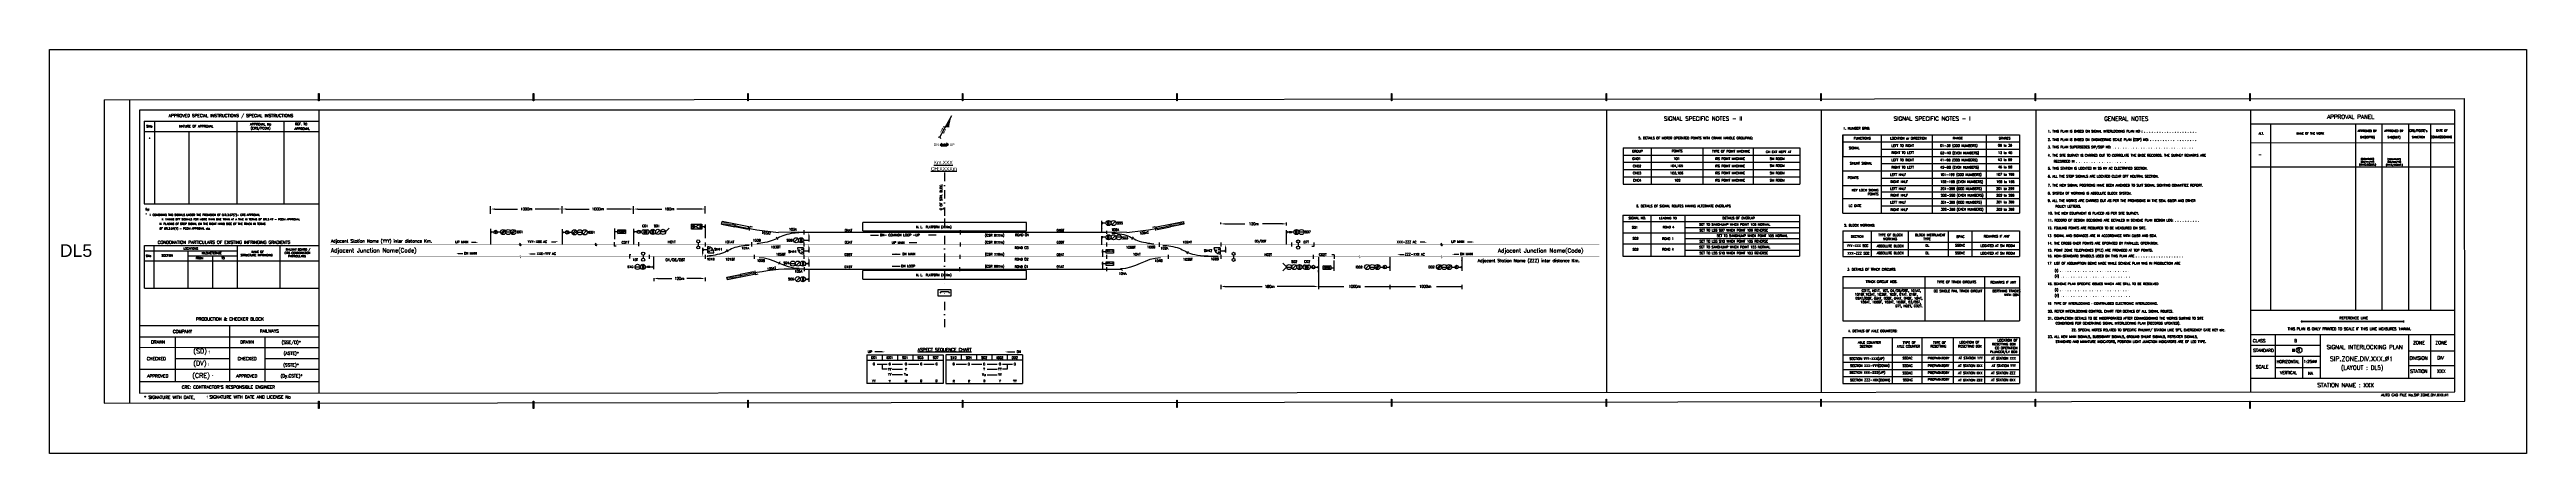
# Model space of a CAD drawing. Extents: x -19435 to 6205, y 191 to 8484.
# Drawn here: x -19435 to -17617, y 8187 to 8484 of the extents above; entities outside this region: 4.
import ezdxf
from ezdxf.enums import TextEntityAlignment as Align

# ---------------------------------------------------------------- set-up
doc = ezdxf.new("R2010")
doc.units = 0
doc.header["$LTSCALE"] = 0.5
doc.linetypes.add('DASHDOT', pattern=[25.4, 12.7, -6.35, 0, -6.35])
doc.linetypes.add('HIDDEN', pattern=[0.375, 0.25, -0.125])
doc.layers.get('0').update_dxf_attribs({"linetype": 'CONTINUOUS'})
doc.layers.get('DEFPOINTS').update_dxf_attribs({"linetype": 'CONTINUOUS'})
doc.layers.add('CHAINAGE', color=250, linetype='CONTINUOUS')
doc.layers.add('DIM', color=7, linetype='CONTINUOUS')
doc.styles.add('ARIAL', font='arial.ttf')
doc.styles.add('ROMANS', font='ROMANS.shx')
doc.dimstyles.get("Standard").update_dxf_attribs({"dimtxt": 0.18, "dimasz": 0.18, "dimexe": 0.18, "dimexo": 0.0625, "dimgap": 0.09, "dimtad": 0, "dimtih": 1, "dimtoh": 1, "dimdec": 4, "dimzin": 0, "dimdsep": 46, "dimtxsty": 'Standard', "dimcen": 0.09, "dimadec": 0, "dimazin": 0, "dimtfac": 1, "dimtdec": 4, "dimtofl": 0, "dimtmove": 0, "dimatfit": 3, "dimfxl": 1, "dimtolj": 1, "dimtzin": 0, "dimarcsym": 0})
pattern_1 = [(0, (0, 0), (0, 6.985), [5.08, -1.905]), (90, (0, 0), (-6.985, 4e-16), [5.08, -1.905])]
pattern_2 = [(0, (0, 361.862), (0, 6.985), [5.08, -1.905]), (90, (0, 361.862), (-6.985, 4e-16), [5.08, -1.905])]

# ---------------------------------------------------------------- blocks, each defined once
blk = doc.blocks.new('*D111')
at = {"color": 0, "lineweight": -2, "transparency": 16777216}
for p, q in [((-19058.6, 8364.3), (-19058.6, 8368.3)), ((-19055.6, 8366.3), (-19038.8, 8366.3)), ((-19009.1, 8366.3), (-19025.9, 8366.3)), ((-19006.1, 8363.5), (-19006.1, 8368.3))]:
    blk.add_line(p, q, dxfattribs=at)
at = {"color": 0, "transparency": 16777216}
for points in [[(-19055.6, 8366.8), (-19055.6, 8365.8), (-19058.6, 8366.3)], [(-19009.1, 8366.8), (-19009.1, 8365.8), (-19006.1, 8366.3)]]:
    blk.add_solid(points, dxfattribs=at)
at = {"layer": 'DEFPOINTS', "color": 0, "transparency": 16777216}
for p in [(-19006.1, 8366.3), (-19058.6, 8363.3), (-19006.1, 8362.5)]:
    blk.add_point(p, dxfattribs=at)
at = {"color": 0, "transparency": 16777216, "insert": (-19032.3, 8366.3), "char_height": 1.86, "attachment_point": 5, "style": 'ROMANS'}
blk.add_mtext('\\A1;1000m', dxfattribs=at)
blk = doc.blocks.new('*D114')
at = {"color": 0, "lineweight": -2, "transparency": 16777216}
for p, q in [((-19111.1, 8362.8), (-19111.1, 8368.3)), ((-19108.1, 8366.3), (-19091.3, 8366.3)), ((-19061.6, 8366.3), (-19078.4, 8366.3)), ((-19058.6, 8363.1), (-19058.6, 8368.3))]:
    blk.add_line(p, q, dxfattribs=at)
at = {"color": 0, "transparency": 16777216}
for points in [[(-19108.1, 8366.8), (-19108.1, 8365.8), (-19111.1, 8366.3)], [(-19061.6, 8366.8), (-19061.6, 8365.8), (-19058.6, 8366.3)]]:
    blk.add_solid(points, dxfattribs=at)
at = {"layer": 'DEFPOINTS', "color": 0, "transparency": 16777216}
for p in [(-19058.6, 8366.3), (-19111.1, 8361.8), (-19058.6, 8362.1)]:
    blk.add_point(p, dxfattribs=at)
at = {"color": 0, "transparency": 16777216, "insert": (-19084.8, 8366.3), "char_height": 1.86, "attachment_point": 5, "style": 'ROMANS'}
blk.add_mtext('\\A1;1000m', dxfattribs=at)
blk = doc.blocks.new('*D115')
at = {"color": 0, "lineweight": -2, "transparency": 16777216}
for p, q in [((-19006.1, 8362.8), (-19006.1, 8368.3)), ((-19003.1, 8366.3), (-18985.4, 8366.3)), ((-18956.6, 8366.3), (-18974.3, 8366.3)), ((-18953.6, 8363.1), (-18953.6, 8368.3))]:
    blk.add_line(p, q, dxfattribs=at)
at = {"color": 0, "transparency": 16777216}
for points in [[(-19003.1, 8366.8), (-19003.1, 8365.8), (-19006.1, 8366.3)], [(-18956.6, 8366.8), (-18956.6, 8365.8), (-18953.6, 8366.3)]]:
    blk.add_solid(points, dxfattribs=at)
at = {"layer": 'DEFPOINTS', "color": 0, "transparency": 16777216}
for p in [(-18953.6, 8366.3), (-19006.1, 8361.8), (-18953.6, 8362.1)]:
    blk.add_point(p, dxfattribs=at)
at = {"color": 0, "transparency": 16777216, "insert": (-18979.8, 8366.3), "char_height": 1.86, "attachment_point": 5, "style": 'ROMANS'}
blk.add_mtext('\\A1;180m', dxfattribs=at)
blk = doc.blocks.new('*D136')
at = {"color": 0, "lineweight": -2, "transparency": 16777216}
for p, q in [((-18991.4, 8315.4), (-18991.4, 8313.3)), ((-18988.4, 8315.3), (-18978, 8315.3)), ((-18956.6, 8315.3), (-18967, 8315.3)), ((-18953.6, 8316), (-18953.6, 8313.3))]:
    blk.add_line(p, q, dxfattribs=at)
at = {"color": 0, "transparency": 16777216}
for points in [[(-18988.4, 8315.8), (-18988.4, 8314.8), (-18991.4, 8315.3)], [(-18956.6, 8315.8), (-18956.6, 8314.8), (-18953.6, 8315.3)]]:
    blk.add_solid(points, dxfattribs=at)
at = {"layer": 'DEFPOINTS', "color": 0, "transparency": 16777216}
for p in [(-18991.4, 8316.4), (-18953.6, 8317), (-18953.6, 8315.3)]:
    blk.add_point(p, dxfattribs=at)
at = {"color": 0, "transparency": 16777216, "insert": (-18972.5, 8315.3), "char_height": 1.86, "attachment_point": 5, "style": 'ROMANS'}
blk.add_mtext('\\A1;120m', dxfattribs=at)
blk = doc.blocks.new('*D144')
at = {"color": 0, "lineweight": -2, "ltscale": 5, "transparency": 16777216}
for p, q in [((-18575, 8355.1), (-18575, 8356.4)), ((-18572, 8355.4), (-18557.5, 8355.4)), ((-18529.9, 8355.4), (-18544.4, 8355.4)), ((-18526.9, 8354.1), (-18526.9, 8356.4))]:
    blk.add_line(p, q, dxfattribs=at)
at = {"color": 0, "ltscale": 5, "transparency": 16777216}
for points in [[(-18572, 8355.9), (-18572, 8354.9), (-18575, 8355.4)], [(-18529.9, 8355.9), (-18529.9, 8354.9), (-18526.9, 8355.4)]]:
    blk.add_solid(points, dxfattribs=at)
at = {"layer": 'DEFPOINTS', "color": 0, "ltscale": 5, "transparency": 16777216}
for p in [(-18575, 8350.1), (-18526.9, 8355.4), (-18526.9, 8349.1)]:
    blk.add_point(p, dxfattribs=at)
at = {"color": 0, "ltscale": 5, "transparency": 16777216, "insert": (-18550.9, 8355.4), "char_height": 1.86, "attachment_point": 5, "style": 'ROMANS'}
blk.add_mtext('\\A1;120m', dxfattribs=at)
blk = doc.blocks.new('*D145')
at = {"color": 0, "lineweight": -2, "transparency": 16777216}
for p, q in [((-18572.1, 8309.4), (-18544.8, 8309.4)), ((-18506.4, 8309.4), (-18533.7, 8309.4)), ((-18503.4, 8318.4), (-18503.4, 8310.9)), ((-18575.1, 8307.8), (-18575.1, 8307.9))]:
    blk.add_line(p, q, dxfattribs=at)
at = {"color": 0, "transparency": 16777216}
for points in [[(-18572.1, 8309.9), (-18572.1, 8308.9), (-18575.1, 8309.4)], [(-18506.4, 8309.9), (-18506.4, 8308.9), (-18503.4, 8309.4)]]:
    blk.add_solid(points, dxfattribs=at)
at = {"layer": 'DEFPOINTS', "color": 0, "transparency": 16777216}
for p in [(-18575.1, 8316.8), (-18503.4, 8309.4), (-18503.4, 8309.4)]:
    blk.add_point(p, dxfattribs=at)
at = {"color": 0, "transparency": 16777216, "insert": (-18539.2, 8309.4), "char_height": 1.86, "attachment_point": 5, "style": 'ROMANS'}
blk.add_mtext('\\A1;180m', dxfattribs=at)

msp = doc.modelspace()

# ---------------------------------------------------------------- hatches: boundary and pattern name
h = msp.add_hatch(color=256)
h.dxf.hatch_style = 1
h.paths.add_polyline_path([(-19237.0345, 8451.1719), (-19237.3216, 8451.1719), (-19237.3216, 8445.7474), (-19237.0345, 8445.7474)])
h = msp.add_hatch(color=256)
h.dxf.hatch_style = 1
h.paths.add_polyline_path([(-19079.4917, 8451.1719), (-19079.7788, 8451.1719), (-19079.7788, 8445.7474), (-19079.4917, 8445.7474)])
h = msp.add_hatch(color=256)
h.dxf.hatch_style = 1
h.paths.add_polyline_path([(-18921.9776, 8451.1719), (-18922.2647, 8451.1719), (-18922.2647, 8445.7474), (-18921.9776, 8445.7474)])
h = msp.add_hatch(color=256)
h.dxf.hatch_style = 1
h.paths.add_polyline_path([(-18764.521, 8451.1719), (-18764.8081, 8451.1719), (-18764.8081, 8445.7474), (-18764.521, 8445.7474)])
h = msp.add_hatch(color=256)
h.dxf.hatch_style = 1
h.paths.add_polyline_path([(-18607.0253, 8451.1719), (-18607.3123, 8451.1719), (-18607.3123, 8445.7474), (-18607.0253, 8445.7474)])
h = msp.add_hatch(color=256)
h.dxf.hatch_style = 1
h.paths.add_polyline_path([(-18449.554, 8451.1719), (-18449.8411, 8451.1719), (-18449.8411, 8445.7474), (-18449.554, 8445.7474)])
h = msp.add_hatch(color=256)
h.dxf.hatch_style = 1
h.paths.add_polyline_path([(-18291.9218, 8451.1719), (-18292.2089, 8451.1719), (-18292.2089, 8445.7474), (-18291.9218, 8445.7474)])
h = msp.add_hatch(color=256)
h.dxf.hatch_style = 1
h.paths.add_polyline_path([(-18134.4337, 8451.1719), (-18134.7208, 8451.1719), (-18134.7208, 8445.7474), (-18134.4337, 8445.7474)])
h = msp.add_hatch(color=256)
h.dxf.hatch_style = 1
h.paths.add_polyline_path([(-17976.9677, 8451.1719), (-17977.2548, 8451.1719), (-17977.2548, 8445.7474), (-17976.9677, 8445.7474)])
h = msp.add_hatch(color=256)
h.dxf.hatch_style = 1
h.paths.add_polyline_path([(-17819.524, 8451.1719), (-17819.8111, 8451.1719), (-17819.8111, 8445.7474), (-17819.524, 8445.7474)])
h = msp.add_hatch(color=256)
h.dxf.hatch_style = 1
h.paths.add_polyline_path([(-18772.7986, 8434.8671), (-18777.2216, 8426.8701), (-18774.5402, 8426.9876)])
h = msp.add_hatch(color=256)
h.dxf.hatch_style = 1
h.paths.add_polyline_path([(-18779.8508, 8414.3529), (-18779.8508, 8414.7475), (-18781.1942, 8413.5718), (-18779.8508, 8412.396), (-18779.8508, 8412.7906), (-18776.395, 8412.7906), (-18776.395, 8412.396), (-18775.0516, 8413.5718), (-18776.395, 8414.7475), (-18776.395, 8414.3529)])
h = msp.add_hatch()
h.set_pattern_fill('DOTS', color=256, scale=4.8)
h.set_pattern_definition([(0, (-19383.2943, 8360.68478), (0.15, 0.3), [0, -0.3])])
h.paths.add_polyline_path([(-18931.3974, 8355.1401), (-18931.7983, 8353.1806), (-18941.5954, 8355.1847), (-18941.1946, 8357.1441)])
h = msp.add_hatch()
h.set_pattern_fill('DOTS', color=256, scale=4.8)
h.set_pattern_definition([(0, (-19201.87638, 8392.87835), (0.15, 0.3), [0, -0.3])])
h.paths.add_polyline_path([(-18612.3888, 8355.1404), (-18611.988, 8353.181), (-18602.1908, 8355.1851), (-18602.5916, 8357.1445)])
h = msp.add_hatch()
h.set_pattern_fill('DOTS', color=256, scale=4.8)
h.set_pattern_definition([(0, (-19379.35213, 8369.69763), (0.15, 0.3), [0, -0.3])])
h.paths.add_polyline_path([(-18927.4553, 8316.2212), (-18927.8561, 8318.1807), (-18937.6532, 8316.1766), (-18937.2524, 8314.2172)])
h = msp.add_hatch(color=256)
h.dxf.hatch_style = 1
h.paths.add_polyline_path([(-17706.8453, 8283.929), (-17781.8325, 8283.929), (-17781.8325, 8283.5183), (-17706.8453, 8283.5183)])
h = msp.add_hatch(color=256)
h.dxf.hatch_style = 1
h.paths.add_polyline_path([(-19237.0345, 8225.0887), (-19237.3216, 8225.0887), (-19237.3216, 8219.6642), (-19237.0345, 8219.6642)])
h = msp.add_hatch(color=256)
h.dxf.hatch_style = 1
h.paths.add_polyline_path([(-19079.4917, 8225.0887), (-19079.7788, 8225.0887), (-19079.7788, 8219.6642), (-19079.4917, 8219.6642)])
h = msp.add_hatch(color=256)
h.dxf.hatch_style = 1
h.paths.add_polyline_path([(-18921.9776, 8225.8387), (-18922.2647, 8225.8387), (-18922.2647, 8220.4142), (-18921.9776, 8220.4142)])
h = msp.add_hatch(color=256)
h.dxf.hatch_style = 1
h.paths.add_polyline_path([(-18764.521, 8225.8387), (-18764.8081, 8225.8387), (-18764.8081, 8220.4142), (-18764.521, 8220.4142)])
h = msp.add_hatch(color=256)
h.dxf.hatch_style = 1
h.paths.add_polyline_path([(-18607.0253, 8225.8387), (-18607.3123, 8225.8387), (-18607.3123, 8220.4142), (-18607.0253, 8220.4142)])
h = msp.add_hatch(color=256)
h.dxf.hatch_style = 1
h.paths.add_polyline_path([(-18449.554, 8226.5887), (-18449.8411, 8226.5887), (-18449.8411, 8221.1642), (-18449.554, 8221.1642)])
h = msp.add_hatch(color=256)
h.dxf.hatch_style = 1
h.paths.add_polyline_path([(-18291.9218, 8226.5887), (-18292.2089, 8226.5887), (-18292.2089, 8221.1642), (-18291.9218, 8221.1642)])
h = msp.add_hatch(color=256)
h.dxf.hatch_style = 1
h.paths.add_polyline_path([(-18134.4337, 8226.5887), (-18134.7208, 8226.5887), (-18134.7208, 8221.1642), (-18134.4337, 8221.1642)])
h = msp.add_hatch(color=256)
h.dxf.hatch_style = 1
h.paths.add_polyline_path([(-17976.9677, 8226.5887), (-17977.2548, 8226.5887), (-17977.2548, 8221.1642), (-17976.9677, 8221.1642)])
h = msp.add_hatch(color=256)
h.dxf.hatch_style = 1
h.paths.add_polyline_path([(-17819.524, 8225.0887), (-17819.8111, 8225.0887), (-17819.8111, 8219.6642), (-17819.524, 8219.6642)])
h = msp.add_hatch()
h.set_pattern_fill('ANGLE', color=256)
h.set_pattern_definition(pattern_2)
h.paths.add_polyline_path([(5446.0458, 588.1185, 1), (5446.3207, 588.1185, 1)])
h.paths.add_polyline_path([(5448.4858, 587.025, 1), (5448.7606, 587.025, 1)])
h.paths.add_polyline_path([(5446.0458, 585.987, 1), (5446.3207, 585.987, 1)])
h.paths.add_polyline_path([(5443.5783, 587.025, 1), (5443.8532, 587.025, 1)])
h = msp.add_hatch()
h.set_pattern_fill('ANGLE', color=256)
h.set_pattern_definition(pattern_2)
h.paths.add_polyline_path([(6202.9655, 555.0175, 1), (6202.6907, 555.0175, 1)])
h.paths.add_polyline_path([(6205.433, 553.9795, 1), (6205.1582, 553.9795, 1)])
h.paths.add_polyline_path([(6202.6907, 552.886, 1), (6202.9655, 552.886, 1)])
h.paths.add_polyline_path([(6200.5256, 553.9795, 1), (6200.2507, 553.9795, 1)])
h = msp.add_hatch()
h.set_pattern_fill('ANGLE', color=256)
h.set_pattern_definition(pattern_1)
h.paths.add_polyline_path([(5446.0458, 226.2564, 1), (5446.3207, 226.2564, 1)])
h.paths.add_polyline_path([(5448.4858, 225.1629, 1), (5448.7606, 225.1629, 1)])
h.paths.add_polyline_path([(5446.0458, 224.1249, 1), (5446.3207, 224.1249, 1)])
h.paths.add_polyline_path([(5443.5783, 225.1629, 1), (5443.8532, 225.1629, 1)])
h = msp.add_hatch()
h.set_pattern_fill('ANGLE', color=256)
h.set_pattern_definition(pattern_1)
h.paths.add_polyline_path([(6202.9655, 193.1555, 1), (6202.6907, 193.1555, 1)])
h.paths.add_polyline_path([(6205.433, 192.1175, 1), (6205.1582, 192.1175, 1)])
h.paths.add_polyline_path([(6202.6907, 191.024, 1), (6202.9655, 191.024, 1)])
h.paths.add_polyline_path([(6200.5256, 192.1175, 1), (6200.2507, 192.1175, 1)])

# ---------------------------------------------------------------- linework, layer by layer
for p, q in [((-19394.8511, 8446.5908), (-17662.1127, 8447.4938)), ((-19394.8511, 8446.5908), (-19394.8511, 8223.6119)), ((-17669.1788, 8438.8608), (-19368.7605, 8438.8608)), ((-19368.7605, 8438.8608), (-19368.7605, 8231.1103)), ((-19237.1741, 8438.8608), (-19237.1741, 8230.9951)), ((-18291.8973, 8438.8608), (-18291.8973, 8231.7509)), ((-18291.8973, 8438.8608), (-18291.8973, 8231.7509)), ((-18134.3932, 8438.8608), (-18134.3932, 8231.7506)), ((-17976.8391, 8438.8608), (-17976.8391, 8231.8323)), ((-17819.1655, 8438.8608), (-17819.1655, 8231.9142)), ((-17669.1788, 8232.0212), (-17669.1788, 8438.8608)), ((-17669.1788, 8231.9973), (-17669.1788, 8438.8608)), ((-17661.9968, 8225.0887), (-17662.1127, 8447.4938)), ((-19365.4063, 8430.8826), (-19237.1741, 8430.8826)), ((-19365.4063, 8430.8826), (-19365.4063, 8370.084)), ((-19365.4063, 8423.3826), (-19237.1741, 8423.3826)), ((-19365.4063, 8423.3826), (-19362.4537, 8423.3826)), ((-19357.9063, 8430.8826), (-19357.9063, 8370.084)), ((-19332.6979, 8423.3826), (-19332.6979, 8370.084)), ((-19297.3109, 8430.8826), (-19297.3109, 8370.084)), ((-19262.9712, 8430.8826), (-19262.9712, 8370.084)), ((-18781.3674, 8419.3743), (-18782.681, 8418.9161)), ((-18772.7986, 8434.8671), (-18781.3674, 8419.3743)), ((-18781.3674, 8419.3743), (-18780.8933, 8418.0664)), ((-18778.9407, 8426.7948), (-18774.5402, 8426.9876)), ((-18118.4865, 8420.9356), (-17988.8347, 8420.9356)), ((-18118.4865, 8363.3049), (-18118.4865, 8420.9356)), ((-18118.4865, 8420.9356), (-18118.4865, 8404.9746)), ((-18090.3092, 8420.9356), (-18090.3092, 8363.3049)), ((-18053.0298, 8420.9356), (-18053.0298, 8363.3049)), ((-18053.0298, 8420.7517), (-18053.0298, 8404.7908)), ((-18013.1854, 8420.9323), (-18013.1854, 8363.3049)), ((-17988.8347, 8420.9356), (-17988.8347, 8363.3049)), ((-17819.3189, 8428.9158), (-17669.3322, 8428.9158)), ((-17804.5703, 8428.9158), (-17804.5703, 8291.9467)), ((-17760.7743, 8428.9158), (-17718.4478, 8428.9158)), ((-17742.1829, 8428.9158), (-17742.1829, 8291.9483)), ((-17722.7654, 8428.9158), (-17722.7654, 8291.9483)), ((-17703.1531, 8428.9158), (-17703.1531, 8291.9484)), ((-17687.0026, 8428.9158), (-17687.0026, 8291.9484)), ((-18279.7412, 8411.2841), (-18150.0688, 8411.2841)), ((-18279.7412, 8411.2841), (-18279.7412, 8384.6384)), ((-18279.7412, 8405.9638), (-18185.9897, 8405.9638)), ((-18279.7412, 8405.9638), (-18150.0688, 8405.9638)), ((-18279.7412, 8400.6435), (-18150.0688, 8400.6435)), ((-18259.261, 8411.2841), (-18259.261, 8384.6384)), ((-18221.1681, 8411.2841), (-18221.1681, 8384.6384)), ((-18184.2114, 8411.2841), (-18184.2114, 8384.6384)), ((-18150.0688, 8411.2841), (-18150.0688, 8384.6384)), ((-18118.4238, 8415.6153), (-17988.8347, 8415.6153)), ((-18118.4238, 8404.9746), (-17988.8347, 8404.9746)), ((-18090.3092, 8410.2949), (-17988.8347, 8410.2949)), ((-17819.3189, 8415.071), (-17669.3322, 8414.9356)), ((-18279.7412, 8395.3232), (-18150.0688, 8395.3232)), ((-18279.7412, 8389.9587), (-18185.9897, 8389.9587)), ((-18279.7412, 8389.9587), (-18150.0688, 8389.9587)), ((-18279.7412, 8384.6384), (-18150.0688, 8384.6384)), ((-18118.4865, 8394.334), (-17988.8347, 8394.334)), ((-18118.4865, 8383.6933), (-17988.8347, 8383.6933)), ((-18090.3092, 8399.6543), (-17988.8347, 8399.6543)), ((-18090.3092, 8389.0137), (-17988.8347, 8389.0137)), ((-17819.3189, 8397.3174), (-17669.3322, 8397.3174)), ((-17760.7743, 8397.3174), (-17718.4478, 8397.3174)), ((-17718.4478, 8397.3174), (-17669.3322, 8397.3174)), ((-19365.4063, 8370.084), (-19237.1741, 8370.084)), ((-18118.4865, 8373.9455), (-17988.8347, 8373.9455)), ((-17988.8347, 8378.8194), (-18090.3092, 8378.8194)), ((-18090.3092, 8368.6252), (-17988.8347, 8368.6252)), ((-19111.0979, 8351.6501), (-19111.0979, 8340.4001)), ((-19110.9308, 8350.1468), (-19110.9308, 8348.6468)), ((-19108.6808, 8349.3968), (-19110.9308, 8349.3968)), ((-19103.8058, 8349.3968), (-19106.0558, 8349.3968)), ((-19103.5361, 8348.4279), (-19100.962, 8351.0021)), ((-19102.8997, 8347.7915), (-19100.3256, 8350.3657)), ((-19096.3058, 8349.3968), (-19100.0558, 8349.3968)), ((-19096.0361, 8348.4279), (-19093.462, 8351.0021)), ((-19095.3997, 8347.7915), (-19092.8256, 8350.3657)), ((-19058.5979, 8351.4371), (-19058.5979, 8340.1871)), ((-19058.4308, 8349.9338), (-19058.4308, 8348.4338)), ((-19056.1808, 8349.1838), (-19058.4308, 8349.1838)), ((-19051.3058, 8349.1838), (-19053.5558, 8349.1838)), ((-19051.0361, 8348.2149), (-19048.462, 8350.7891)), ((-19050.3997, 8347.5785), (-19047.8256, 8350.1527)), ((-19043.8058, 8349.1838), (-19047.5558, 8349.1838)), ((-19020.2725, 8351.8961), (-19020.2725, 8344.2297)), ((-19020.1226, 8350.3479), (-19020.1226, 8348.8479)), ((-19017.7968, 8349.5979), (-19020.1226, 8349.6032)), ((-19017.7852, 8350.9211), (-19012.1039, 8348.2688)), ((-19017.7304, 8348.296), (-19012.1574, 8350.8599)), ((-19006.0979, 8351.7807), (-19006.0979, 8340.5307)), ((-19005.9308, 8350.2774), (-19005.9308, 8348.7774)), ((-19003.6808, 8349.5274), (-19005.9308, 8349.5274)), ((-19000.2659, 8349.5274), (-19001.0558, 8349.5274)), ((-18998.9102, 8348.0491), (-18996.0229, 8348.0487)), ((-18998.9013, 8351.0241), (-18996.014, 8351.0237)), ((-18998.2074, 8348.7646), (-18996.7224, 8350.2495)), ((-18993.9308, 8349.5274), (-18994.6403, 8349.5274)), ((-18992.5058, 8347.7072), (-18992.5058, 8351.3476)), ((-18991.6058, 8347.7072), (-18991.6058, 8351.3476)), ((-18986.98, 8350.8533), (-18989.6317, 8348.2016)), ((-18982.6808, 8349.5274), (-18986.4308, 8349.5274)), ((-18982.6808, 8349.5274), (-18980.0292, 8352.1791)), ((-18957.3864, 8355.2866), (-18963.561, 8351.5366)), ((-18957.3864, 8351.5366), (-18963.561, 8355.2866)), ((-18957.3864, 8351.5366), (-18957.3864, 8355.2866)), ((-18956.0686, 8351.5366), (-18956.0686, 8355.2866)), ((-18953.765, 8353.3132), (-18956.061, 8353.3132)), ((-18953.5979, 8355.038), (-18953.5979, 8344.9675)), ((-18941.5954, 8355.1847), (-18941.1946, 8357.1441)), ((-18921.1143, 8350.4162), (-18920.5438, 8353.3615)), ((-18900.187, 8343.6992), (-18901.2414, 8345.7429)), ((-18884.7624, 8349.1867), (-18899.6581, 8349.173)), ((-18881.1982, 8350.6856), (-18881.1982, 8347.6856)), ((-18877.5254, 8346.3281), (-18877.5254, 8342.4514)), ((-18766.5153, 8350.7053), (-18766.5153, 8347.7053)), ((-18662.2573, 8346.281), (-18662.2573, 8344.781)), ((-18659.4026, 8345.531), (-18662.2573, 8345.531)), ((-18662.1816, 8356.7319), (-18662.1816, 8355.2319)), ((-18659.4296, 8355.9819), (-18662.1816, 8355.9819)), ((-18659.0238, 8350.3121), (-18659.0238, 8348.0621)), ((-18644.1281, 8349.1734), (-18659.0238, 8349.1871)), ((-18658.0046, 8354.1617), (-18658.0046, 8357.8021)), ((-18657.9776, 8343.7108), (-18657.9776, 8347.3512)), ((-18657.1046, 8354.1617), (-18657.1046, 8357.8021)), ((-18657.0776, 8343.7108), (-18657.0776, 8347.3512)), ((-18652.48, 8357.3089), (-18655.1292, 8354.6548)), ((-18652.4529, 8346.8581), (-18655.1022, 8344.204)), ((-18648.1526, 8345.531), (-18651.9026, 8345.5293)), ((-18640.3377, 8343.8951), (-18639.2834, 8345.9387)), ((-18622.6719, 8350.4166), (-18623.2424, 8353.3618)), ((-18526.7015, 8350.1468), (-18526.7015, 8348.6468)), ((-18521.4515, 8349.3968), (-18526.7015, 8349.3968)), ((-18520.0265, 8347.5766), (-18520.0265, 8351.217)), ((-18519.1265, 8347.5766), (-18519.1265, 8351.217)), ((-18513.9515, 8349.3968), (-18517.7015, 8349.3968)), ((-18280.0133, 8361.7578), (-18280.0133, 8331.7589)), ((-18280.0133, 8361.7578), (-18150.3409, 8361.7578)), ((-18280.0133, 8357.1817), (-18150.3409, 8357.1817)), ((-18280.0133, 8348.7114), (-18150.3409, 8348.7114)), ((-18259.5331, 8361.7578), (-18259.5331, 8331.7589)), ((-18234.4687, 8361.7578), (-18234.4687, 8331.7589)), ((-18234.4687, 8352.7396), (-18150.3409, 8352.7396)), ((-18150.3409, 8361.7578), (-18150.3409, 8331.7589)), ((-18118.4865, 8363.3049), (-17988.8347, 8363.3049)), ((-18118.4771, 8350.2629), (-18118.4771, 8331.3069)), ((-18118.4771, 8350.2629), (-17988.8047, 8350.2629)), ((-18097.7264, 8350.2629), (-18097.7264, 8331.3069)), ((-18070.5063, 8350.2629), (-18070.5063, 8331.3069)), ((-18041.1169, 8350.2629), (-18041.1169, 8331.3069)), ((-18023.9131, 8350.2629), (-18023.9131, 8331.3069)), ((-17988.8047, 8350.2629), (-17988.8047, 8331.3069)), ((-19365.1636, 8308.2651), (-19365.1636, 8339.4022)), ((-19365.1636, 8339.4022), (-19237.1741, 8339.4022)), ((-19365.1628, 8328.1522), (-19237.1741, 8328.1522)), ((-19365.1152, 8335.6522), (-19297.1114, 8335.6522)), ((-19358.2992, 8339.4022), (-19358.2992, 8308.2651)), ((-19333.3573, 8335.6522), (-19333.3573, 8308.2651)), ((-19333.3573, 8331.9022), (-19297.1114, 8331.9022)), ((-19315.349, 8331.9022), (-19315.349, 8308.2651)), ((-19297.1114, 8339.4022), (-19297.1114, 8308.2651)), ((-19265.7072, 8339.4022), (-19265.7072, 8308.2651)), ((-19134.8457, 8333.5294), (-19131.4707, 8333.5294)), ((-19121.8327, 8341.7713), (-19125.2077, 8341.7713)), ((-19089.4438, 8341.2041), (-19090.2065, 8340.1871)), ((-19089.4438, 8339.1438), (-19089.4438, 8341.2041)), ((-19089.4438, 8339.17), (-19089.4438, 8341.2041)), ((-19089.4438, 8339.17), (-19088.681, 8340.1871)), ((-19088.681, 8340.1871), (-19089.4438, 8339.17)), ((-19081.8629, 8333.3018), (-19078.4879, 8333.3018)), ((-19066.5192, 8342.2616), (-19063.1442, 8342.2616)), ((-19033.9073, 8341.2041), (-19034.67, 8340.1871)), ((-19033.9073, 8339.1438), (-19033.9073, 8341.2041)), ((-19033.9073, 8339.17), (-19033.9073, 8341.2041)), ((-19033.9073, 8339.17), (-19033.1446, 8340.1871)), ((-19033.1446, 8340.1871), (-19033.9073, 8339.17)), ((-19020.3479, 8342.0307), (-19020.3479, 8339.0307)), ((-19020.3479, 8342.0307), (-19020.3479, 8339.0307)), ((-19018.8479, 8339.0307), (-19020.3479, 8339.0307)), ((-19018.8479, 8339.0307), (-19020.3479, 8339.0307)), ((-19009.1715, 8332.9872), (-19009.1715, 8329.9872)), ((-19009.1686, 8332.9858), (-19009.1686, 8329.9858)), ((-19002.6104, 8342.0307), (-19002.6104, 8339.0307)), ((-18999.1027, 8332.4427), (-18999.1027, 8330.1927)), ((-18994.697, 8332.6871), (-18994.697, 8329.6871)), ((-18991.3968, 8322.1118), (-18991.3968, 8331.3167)), ((-18958.684, 8341.4427), (-18958.684, 8339.1927)), ((-18955.3979, 8333.5677), (-18955.3979, 8337.7726)), ((-18955.3979, 8333.5677), (-18955.3979, 8334.0619)), ((-18954.9761, 8337.1596), (-18954.9761, 8335.6596)), ((-18951.6898, 8336.4096), (-18954.9761, 8336.415)), ((-18953.5979, 8341.7676), (-18953.5979, 8338.7676)), ((-18953.5979, 8341.6688), (-18953.5979, 8338.6688)), ((-18953.5979, 8332.6871), (-18953.5979, 8329.6871)), ((-18951.6898, 8334.1596), (-18951.6898, 8338.6596)), ((-18951.6898, 8334.1596), (-18947.1898, 8334.1596)), ((-18936.7314, 8334.5183), (-18937.7857, 8336.562)), ((-18919.6368, 8341.8521), (-18919.6368, 8338.8521)), ((-18917.609, 8332.6871), (-18917.609, 8329.6871)), ((-18898.6931, 8327.4784), (-18899.7474, 8325.4348)), ((-18888.2207, 8341.9952), (-18885.5715, 8344.6493)), ((-18886.87, 8324.8809), (-18884.2208, 8327.535)), ((-18883.5961, 8345.1424), (-18883.5961, 8341.502)), ((-18882.6961, 8345.1424), (-18882.6961, 8341.502)), ((-18882.2454, 8328.0281), (-18882.2454, 8324.3877)), ((-18881.3454, 8328.0281), (-18881.3454, 8324.3877)), ((-18881.1982, 8332.6871), (-18881.1982, 8329.6871)), ((-18881.198, 8341.6542), (-18881.198, 8338.6542)), ((-18877.5239, 8328.7906), (-18877.5239, 8324.076)), ((-18766.6877, 8332.5913), (-18766.6877, 8329.5913)), ((-18766.4977, 8341.8119), (-18766.4977, 8338.8119)), ((-18661.8722, 8334.4391), (-18661.8722, 8335.9391)), ((-18661.8722, 8335.1891), (-18659.1775, 8335.1891)), ((-18659.0617, 8341.6871), (-18659.0617, 8338.6871)), ((-18659.0238, 8332.6006), (-18659.0238, 8329.6006)), ((-18620.3549, 8341.6495), (-18620.3549, 8338.6495)), ((-18613.7159, 8332.6871), (-18613.7159, 8329.6871)), ((-18599.845, 8333.4023), (-18598.7907, 8335.446)), ((-18575.0219, 8341.6871), (-18575.0219, 8338.6871)), ((-18575.0219, 8332.6871), (-18575.0219, 8329.6871)), ((-18565.7316, 8332.3121), (-18565.7316, 8330.0621)), ((-18523.2798, 8341.7746), (-18523.2798, 8338.7746)), ((-18518.3298, 8341.3121), (-18518.3298, 8339.0621)), ((-18507.3059, 8332.6871), (-18507.3059, 8329.6871)), ((-18506.9071, 8341.7325), (-18506.9071, 8338.7325)), ((-18491.8431, 8332.6871), (-18491.8431, 8329.6871)), ((-18491.7727, 8320.8984), (-18491.7727, 8328.5648)), ((-18443.8043, 8332.9834), (-18440.4293, 8332.9834)), ((-18425.4303, 8341.8978), (-18428.8053, 8341.8978)), ((-18413.0367, 8341.2041), (-18413.7995, 8340.1871)), ((-18413.0367, 8339.1438), (-18413.0367, 8341.2041)), ((-18413.0367, 8339.17), (-18413.0367, 8341.2041)), ((-18413.0367, 8339.17), (-18412.274, 8340.1871)), ((-18412.274, 8340.1871), (-18413.0367, 8339.17)), ((-18403.8041, 8333.1106), (-18400.4291, 8333.1106)), ((-18390.7154, 8342.052), (-18394.0904, 8342.052)), ((-18280.0133, 8340.6222), (-18186.2618, 8340.6222)), ((-18280.0133, 8340.6222), (-18150.3409, 8340.6222)), ((-18280.0133, 8331.7589), (-18150.3409, 8331.7589)), ((-18234.4687, 8344.6806), (-18150.3409, 8344.6806)), ((-18234.4687, 8336.1906), (-18150.3409, 8336.1906)), ((-18118.4771, 8341.9476), (-17988.8047, 8341.9476)), ((-18118.4771, 8336.6273), (-18024.7255, 8336.6273)), ((-18118.4771, 8336.6273), (-17988.8047, 8336.6273)), ((-18118.4771, 8331.3069), (-17988.8047, 8331.3069)), ((-19005.0639, 8323.7974), (-19001.3139, 8323.7974)), ((-18999.8889, 8325.6176), (-18999.8889, 8321.9772)), ((-18998.9889, 8325.6176), (-18998.9889, 8321.9772)), ((-18997.5639, 8323.7974), (-18991.5639, 8323.792)), ((-18991.5639, 8323.0474), (-18991.5639, 8324.5474)), ((-18917.1722, 8320.9451), (-18916.6016, 8317.9998)), ((-18880.8202, 8322.1746), (-18895.7159, 8322.1883)), ((-18891.1704, 8326.2079), (-18887.4204, 8326.2096)), ((-18886.8715, 8313.4245), (-18884.2223, 8316.0785)), ((-18882.2469, 8316.5717), (-18882.2469, 8312.9313)), ((-18881.3469, 8316.5717), (-18881.3469, 8312.9313)), ((-18880.8202, 8323.6746), (-18880.8202, 8320.6746)), ((-18879.9219, 8314.7515), (-18877.7227, 8314.7515)), ((-18879.9204, 8326.2079), (-18877.7212, 8326.2079)), ((-18877.7227, 8314.0015), (-18877.7227, 8315.5015)), ((-18877.7212, 8325.4579), (-18877.7212, 8326.9579)), ((-18877.7212, 8325.4579), (-18877.7212, 8326.9579)), ((-18766.8903, 8323.6827), (-18766.8903, 8320.6827)), ((-18661.8722, 8325.4394), (-18661.8722, 8326.9394)), ((-18661.8722, 8326.1894), (-18659.1775, 8326.1894)), ((-18659.0238, 8323.687), (-18659.0238, 8320.687)), ((-18652.5929, 8322.187), (-18648.727, 8322.187)), ((-18575.0748, 8310.5894), (-18575.0748, 8307.3095)), ((-18529.4746, 8326.5247), (-18526.8229, 8323.873)), ((-18529.4746, 8321.0038), (-18526.8229, 8323.6555)), ((-18526.8229, 8323.6555), (-18523.0729, 8323.6555)), ((-18522.5238, 8322.3297), (-18519.8721, 8324.9813)), ((-18517.8979, 8325.4757), (-18517.8979, 8321.8353)), ((-18516.9979, 8325.4757), (-18516.9979, 8321.8353)), ((-18515.5729, 8323.6555), (-18514.7962, 8323.6555)), ((-18513.4373, 8322.1669), (-18510.55, 8322.1665)), ((-18513.4324, 8325.1425), (-18510.5452, 8325.1421)), ((-18512.7594, 8322.9013), (-18511.2745, 8324.3863)), ((-18509.1723, 8323.6555), (-18508.4479, 8323.6555)), ((-18505.8229, 8323.6555), (-18503.5729, 8323.6555)), ((-18503.5729, 8322.9055), (-18503.5729, 8324.4055)), ((-18503.4059, 8319.9291), (-18503.4059, 8321.4291)), ((-18503.4059, 8310.5932), (-18503.4059, 8307.3133)), ((-18502.9754, 8309.4507), (-18484.6758, 8309.4507)), ((-18494.26, 8321.8734), (-18499.9412, 8324.5257)), ((-18494.3147, 8324.4985), (-18499.8878, 8321.9346)), ((-18494.2483, 8323.1966), (-18491.9225, 8323.1913)), ((-18491.9225, 8322.4466), (-18491.9225, 8323.9466)), ((-18469.2578, 8309.4507), (-18450.9581, 8309.4507)), ((-18468.951, 8322.3297), (-18466.2994, 8324.9813)), ((-18465.7502, 8323.6555), (-18462.0002, 8323.6555)), ((-18459.5935, 8325.4541), (-18461.4346, 8322.3136)), ((-18458.8171, 8324.9989), (-18460.6582, 8321.8584)), ((-18458.2502, 8323.6555), (-18456.0002, 8323.6555)), ((-18453.3752, 8323.6555), (-18451.1252, 8323.6555)), ((-18451.1252, 8322.9055), (-18451.1252, 8324.4055)), ((-18450.9403, 8310.5902), (-18450.9403, 8307.3103)), ((-18450.5276, 8309.4507), (-18432.228, 8309.4507)), ((-18416.81, 8309.4507), (-18398.5104, 8309.4507)), ((-18413.9505, 8325.2608), (-18416.5246, 8322.6866)), ((-18413.3141, 8324.6244), (-18415.8882, 8322.0502)), ((-18413.0444, 8323.6555), (-18409.2944, 8323.6555)), ((-18406.4505, 8325.2608), (-18409.0246, 8322.6866)), ((-18405.8141, 8324.6244), (-18408.3882, 8322.0502)), ((-18405.5444, 8323.6555), (-18403.2944, 8323.6555)), ((-18400.6694, 8323.6555), (-18398.4194, 8323.6555)), ((-18398.4194, 8322.9055), (-18398.4194, 8324.4055)), ((-18398.2166, 8310.5932), (-18398.2166, 8307.3133)), ((-18118.4762, 8316.8352), (-18118.4762, 8284.2457)), ((-18118.4762, 8316.8352), (-17988.8038, 8316.8352)), ((-18058.2642, 8316.8352), (-18058.2642, 8284.2457)), ((-18014.6238, 8316.8352), (-18014.6238, 8284.2457)), ((-17988.8038, 8316.8352), (-17988.8038, 8284.2457)), ((-19365.1605, 8308.2651), (-19237.1741, 8308.2651)), ((-18780.3754, 8305.797), (-18781.4145, 8304.5835)), ((-18780.3914, 8305.797), (-18775.2441, 8305.797)), ((-18775.2601, 8305.797), (-18774.221, 8304.5835)), ((-18118.4762, 8308.5198), (-17988.8038, 8308.5198)), ((-17819.1539, 8291.9481), (-17669.1672, 8291.9485)), ((-19368.7434, 8288.9602), (-19368.7481, 8231.1107)), ((-19328.5623, 8280.5034), (-19368.706, 8280.5061)), ((-19237.1741, 8280.4972), (-19328.5623, 8280.5034)), ((-19302.8272, 8280.5034), (-19302.8272, 8239.3758)), ((-18118.4762, 8284.2457), (-17988.8038, 8284.2457)), ((-17819.1655, 8274.0388), (-17669.1788, 8274.0388)), ((-17800.8575, 8241.9944), (-17800.8575, 8274.0388)), ((-17781.8326, 8284.4966), (-17781.8326, 8282.9856)), ((-17768.098, 8274.0388), (-17768.0978, 8241.9944)), ((-17706.8406, 8284.4966), (-17706.8406, 8282.9856)), ((-17703.1646, 8274.0388), (-17703.1642, 8241.9944)), ((-17703.1646, 8274.0388), (-17703.1642, 8241.9944)), ((-17703.1646, 8274.0388), (-17703.1646, 8241.9944)), ((-17687.0141, 8274.0388), (-17687.0141, 8241.9944)), ((-19328.5623, 8264.4383), (-19368.7067, 8264.4411)), ((-19328.5623, 8272.2509), (-19368.7064, 8272.2536)), ((-19342.3941, 8239.3771), (-19342.3939, 8272.2523)), ((-19302.8272, 8256.2611), (-19342.394, 8256.2621)), ((-19237.1741, 8264.4322), (-19328.5629, 8264.4383)), ((-19237.1741, 8272.2447), (-19328.5626, 8272.2509)), ((-19318.4161, 8256.0874), (-19318.4171, 8256.0874)), ((-19276.5303, 8239.3744), (-19276.5301, 8272.2496)), ((-19237.1741, 8256.2549), (-19276.5302, 8256.2575)), ((-18835.029, 8259.0639), (-18778.779, 8259.0639)), ((-18835.029, 8259.0639), (-18835.029, 8238.1208)), ((-18835.029, 8255.3139), (-18778.779, 8255.3139)), ((-18823.7, 8261.3121), (-18828.95, 8261.3121)), ((-18823.779, 8259.0639), (-18823.779, 8255.3139)), ((-18812.529, 8259.0639), (-18812.529, 8255.3139)), ((-18801.279, 8259.0639), (-18801.279, 8255.3139)), ((-18790.029, 8259.0639), (-18790.029, 8255.3139)), ((-18778.779, 8259.0639), (-18778.779, 8238.1208)), ((-18776.904, 8259.0639), (-18776.904, 8238.1735)), ((-18720.6437, 8259.0639), (-18776.904, 8259.0639)), ((-18720.6454, 8255.3139), (-18776.904, 8255.3139)), ((-18765.654, 8259.0639), (-18765.654, 8255.3139)), ((-18754.404, 8259.0639), (-18754.404, 8255.3139)), ((-18743.154, 8259.0639), (-18743.154, 8255.3139)), ((-18731.904, 8259.0639), (-18731.904, 8255.3139)), ((-18731.904, 8258.6889), (-18731.904, 8255.3139)), ((-18731.4656, 8261.3121), (-18726.2156, 8261.3121)), ((-18720.6437, 8259.0639), (-18720.653, 8238.1735)), ((-18118.4064, 8271.8187), (-18118.4064, 8238.032)), ((-18118.4064, 8271.8187), (-17988.9148, 8271.8187)), ((-18118.4064, 8259.1103), (-17988.9148, 8259.1103)), ((-18082.3973, 8271.8187), (-18082.3973, 8238.032)), ((-18060.5051, 8271.8187), (-18060.5051, 8238.032)), ((-18037.5143, 8271.8187), (-18037.5143, 8238.032)), ((-18014.4822, 8271.8187), (-18014.4822, 8238.032)), ((-17988.9148, 8271.8187), (-17988.9148, 8238.032)), ((-17819.1655, 8266.192), (-17768.098, 8266.1905)), ((-17819.1655, 8258.0966), (-17768.098, 8258.0952)), ((-17780.999, 8258.0955), (-17780.999, 8241.9944)), ((-17703.1646, 8262.1906), (-17669.1788, 8262.1906)), ((-19328.5623, 8239.3758), (-19368.7077, 8239.3785)), ((-19328.5623, 8248.4499), (-19368.7073, 8248.4526)), ((-19237.1741, 8239.3696), (-19328.564, 8239.3758)), ((-19237.1741, 8248.4437), (-19328.5636, 8248.4499)), ((-18778.779, 8238.1208), (-18835.029, 8238.1208)), ((-18827.3848, 8252.3991), (-18820.1054, 8252.3991)), ((-18823.6348, 8252.3991), (-18823.6348, 8248.712)), ((-18820.0993, 8248.712), (-18823.6348, 8248.712)), ((-18816.279, 8252.3991), (-18808.779, 8252.3991)), ((-18816.279, 8248.5871), (-18808.779, 8248.5871)), ((-18816.279, 8244.8041), (-18808.779, 8244.8041)), ((-18804.3606, 8252.3991), (-18796.8606, 8252.3991)), ((-18793.1106, 8252.3991), (-18785.6106, 8252.3991)), ((-18776.904, 8238.1735), (-18720.653, 8238.1735)), ((-18769.3221, 8252.3991), (-18761.8221, 8252.3991)), ((-18758.0721, 8252.3991), (-18750.5721, 8252.3991)), ((-18746.5927, 8252.3991), (-18739.3221, 8252.3991)), ((-18746.5927, 8244.5425), (-18739.3221, 8244.5425)), ((-18746.5579, 8248.6964), (-18739.3221, 8248.6964)), ((-18739.0715, 8248.6964), (-18739.0579, 8248.6964)), ((-18735.3575, 8252.3991), (-18728.0721, 8252.3991)), ((-18731.8221, 8248.712), (-18735.3575, 8248.712)), ((-18731.8221, 8252.3991), (-18731.8221, 8248.712)), ((-18118.4064, 8253.79), (-18027.5304, 8253.79)), ((-18118.4064, 8253.79), (-17988.9148, 8253.79)), ((-18118.4064, 8248.4697), (-17988.9148, 8248.4697)), ((-18118.4064, 8243.1493), (-17988.9148, 8243.1493)), ((-18118.4064, 8238.032), (-17988.9148, 8238.032)), ((-17819.1655, 8241.9944), (-17669.1788, 8241.9944)), ((-17800.8575, 8249.9414), (-17768.0979, 8249.9414)), ((-17703.1646, 8251.3718), (-17669.1788, 8251.3718)), ((-19394.8511, 8223.6119), (-17661.9968, 8225.0887)), ((-19368.7481, 8231.1107), (-17669.3322, 8231.9919)), ((-19368.7481, 8231.1107), (-17669.3322, 8231.9919))]:
    msp.add_line(p, q)
at = {"ltscale": 5}
for p, q in [((-19376.1011, 8446.5903), (-19376.1011, 8223.6119)), ((-18918.8684, 8353.0369), (-18920.5438, 8353.3615)), ((-18877.5254, 8346.9367), (-18877.5254, 8346.3281)), ((-18833.6876, 8356.3877), (-18837.8446, 8356.3877)), ((-18837.8446, 8350.1708), (-18837.8446, 8356.3877)), ((-18791.9989, 8356.3877), (-18833.6932, 8356.3877)), ((-18768.7939, 8356.3877), (-18791.9989, 8356.3877)), ((-18717.8325, 8356.3877), (-18769.6938, 8356.3877)), ((-18717.8325, 8350.1708), (-18717.8325, 8356.3877)), ((-18624.9178, 8353.0373), (-18623.2424, 8353.3618)), ((-18877.5254, 8337.9371), (-18877.5254, 8334.4786)), ((-18571.7219, 8337.9371), (-18571.7219, 8334.4786)), ((-18506.9071, 8338.7325), (-18508.2386, 8338.7325)), ((-18491.8431, 8332.6871), (-18493.5496, 8332.6871)), ((-18914.9262, 8318.3244), (-18916.6016, 8317.9998)), ((-18833.6876, 8321.0675), (-18837.8446, 8321.0675)), ((-18837.8446, 8314.8506), (-18837.8446, 8321.0675)), ((-18791.9989, 8321.0675), (-18833.6932, 8321.0675)), ((-18768.7939, 8321.0675), (-18791.9989, 8321.0675)), ((-18717.8325, 8321.0675), (-18769.6938, 8321.0675)), ((-18717.8325, 8314.8506), (-18717.8325, 8321.0675))]:
    msp.add_line(p, q, dxfattribs=at)
at = {"linetype": 'DASHDOT'}
msp.add_line((-18777.8463, 8414.3529), (-18777.8463, 8412.7906), dxfattribs=at)
at = {"color": 18, "true_color": 0x000000}
msp.add_line((-19040.605, 8350.5096), (-19043.2567, 8347.858), dxfattribs=at)
at = {"linetype": 'Continuous'}
for p, q in [((-18941.5954, 8355.1847), (-18931.7983, 8353.1806)), ((-18931.3974, 8355.1401), (-18941.1946, 8357.1441)), ((-18931.7983, 8353.1806), (-18931.3974, 8355.1401)), ((-18922.0011, 8351.1766), (-18931.7983, 8353.1806)), ((-18921.6003, 8353.136), (-18931.3974, 8355.1401)), ((-18922.0011, 8351.1766), (-18921.6003, 8353.136)), ((-18622.1859, 8353.1364), (-18612.3888, 8355.1404)), ((-18621.7851, 8351.1769), (-18622.1859, 8353.1364)), ((-18621.7851, 8351.1769), (-18611.988, 8353.181)), ((-18612.3888, 8355.1404), (-18602.5916, 8357.1445)), ((-18611.988, 8353.181), (-18612.3888, 8355.1404)), ((-18602.1908, 8355.1851), (-18611.988, 8353.181)), ((-18602.5916, 8357.1445), (-18602.1908, 8355.1851)), ((-18937.6532, 8316.1766), (-18927.8561, 8318.1807)), ((-18937.2524, 8314.2172), (-18937.6532, 8316.1766)), ((-18927.4553, 8316.2212), (-18937.2524, 8314.2172)), ((-18918.059, 8320.1847), (-18927.8561, 8318.1807)), ((-18927.8561, 8318.1807), (-18927.4553, 8316.2212)), ((-18917.6582, 8318.2253), (-18927.4553, 8316.2212)), ((-18918.059, 8320.1847), (-18917.6582, 8318.2253))]:
    msp.add_line(p, q, dxfattribs=at)
at = {"linetype": 'HIDDEN', "ltscale": 27}
msp.add_line((-18877.5239, 8329.003), (-18877.5239, 8328.7906), dxfattribs=at)
for points in [[(-19237.3216, 8451.1719), (-19237.0345, 8451.1719), (-19237.0345, 8445.7474), (-19237.3216, 8445.7474)], [(-19079.7788, 8451.1719), (-19079.4917, 8451.1719), (-19079.4917, 8445.7474), (-19079.7788, 8445.7474)], [(-18922.2647, 8451.1719), (-18921.9776, 8451.1719), (-18921.9776, 8445.7474), (-18922.2647, 8445.7474)], [(-18764.8081, 8451.1719), (-18764.521, 8451.1719), (-18764.521, 8445.7474), (-18764.8081, 8445.7474)], [(-18607.3123, 8451.1719), (-18607.0253, 8451.1719), (-18607.0253, 8445.7474), (-18607.3123, 8445.7474)], [(-18449.8411, 8451.1719), (-18449.554, 8451.1719), (-18449.554, 8445.7474), (-18449.8411, 8445.7474)], [(-18292.2089, 8451.1719), (-18291.9218, 8451.1719), (-18291.9218, 8445.7474), (-18292.2089, 8445.7474)], [(-18134.7208, 8451.1719), (-18134.4337, 8451.1719), (-18134.4337, 8445.7474), (-18134.7208, 8445.7474)], [(-17977.2548, 8451.1719), (-17976.9677, 8451.1719), (-17976.9677, 8445.7474), (-17977.2548, 8445.7474)], [(-17819.8111, 8451.1719), (-17819.524, 8451.1719), (-17819.524, 8445.7474), (-17819.8111, 8445.7474)], [(-19012.0491, 8348.2114), (-19017.8072, 8348.2114), (-19017.8072, 8350.9557), (-19012.0491, 8350.9557)], [(-18963.561, 8351.5366), (-18963.561, 8355.2866), (-18956.061, 8355.2866), (-18956.061, 8351.5366)], [(-18653.7775, 8336.5391), (-18653.7775, 8333.8391), (-18659.1775, 8333.8391), (-18659.1775, 8336.5391)], [(-18653.7775, 8327.5394), (-18653.7775, 8324.8394), (-18659.1775, 8324.8394), (-18659.1775, 8327.5394)], [(-18499.9961, 8324.5831), (-18494.238, 8324.5831), (-18494.238, 8321.8388), (-18499.9961, 8321.8388)], [(-18773.0051, 8306.9573), (-18782.7551, 8306.9573), (-18782.7551, 8302.4573), (-18773.0051, 8302.4573)], [(-17781.8325, 8283.929), (-17706.8453, 8283.929), (-17706.8453, 8283.5183), (-17781.8325, 8283.5183)], [(-19237.3216, 8225.0887), (-19237.0345, 8225.0887), (-19237.0345, 8219.6642), (-19237.3216, 8219.6642)], [(-19079.7788, 8225.0887), (-19079.4917, 8225.0887), (-19079.4917, 8219.6642), (-19079.7788, 8219.6642)], [(-18922.2647, 8225.8387), (-18921.9776, 8225.8387), (-18921.9776, 8220.4142), (-18922.2647, 8220.4142)], [(-18764.8081, 8225.8387), (-18764.521, 8225.8387), (-18764.521, 8220.4142), (-18764.8081, 8220.4142)], [(-18607.3123, 8225.8387), (-18607.0253, 8225.8387), (-18607.0253, 8220.4142), (-18607.3123, 8220.4142)], [(-18449.8411, 8226.5887), (-18449.554, 8226.5887), (-18449.554, 8221.1642), (-18449.8411, 8221.1642)], [(-18292.2089, 8226.5887), (-18291.9218, 8226.5887), (-18291.9218, 8221.1642), (-18292.2089, 8221.1642)], [(-18134.7208, 8226.5887), (-18134.4337, 8226.5887), (-18134.4337, 8221.1642), (-18134.7208, 8221.1642)], [(-17977.2548, 8226.5887), (-17976.9677, 8226.5887), (-17976.9677, 8221.1642), (-17977.2548, 8221.1642)], [(-17819.8111, 8225.0887), (-17819.524, 8225.0887), (-17819.524, 8219.6642), (-17819.8111, 8219.6642)]]:
    msp.add_lwpolyline(points, close=True)
at = {"linetype": 'DASHDOT'}
for points in [[(-18777.8385, 8393.0803), (-18777.8385, 8361.3697)], [(-18777.8385, 8359.3387), (-18777.8385, 8309.6691)], [(-18777.8385, 8298.2255), (-18777.8385, 8279.4865)]]:
    msp.add_lwpolyline(points, dxfattribs=at)
at = {"linetype": 'ByBlock'}
for points in [[(-18884.7806, 8348.72), (-18885.4178, 8348.7633), (-18886.3846, 8348.7347), (-18887.6121, 8348.6359), (-18889.0311, 8348.4686), (-18890.5728, 8348.2346), (-18892.1682, 8347.9354), (-18893.7482, 8347.573), (-18895.244, 8347.1489), (-18896.6044, 8346.667), (-18897.8498, 8346.1399), (-18899.0185, 8345.5822), (-18900.149, 8345.0085), (-18901.2794, 8344.4335), (-18902.4482, 8343.8719), (-18903.6936, 8343.3382), (-18905.054, 8342.8472), (-18906.5501, 8342.4107), (-18908.1327, 8342.0302), (-18909.735, 8341.7042), (-18911.2903, 8341.4314), (-18912.7316, 8341.2104), (-18913.9924, 8341.0398), (-18915.0056, 8340.9184), (-18915.7046, 8340.8446)], [(-18655.1789, 8348.6284), (-18654.5417, 8348.6717), (-18653.5749, 8348.6431), (-18652.3475, 8348.5443), (-18650.9284, 8348.377), (-18649.3867, 8348.1429), (-18647.7914, 8347.8438), (-18646.2113, 8347.4813), (-18644.7155, 8347.0572), (-18643.3552, 8346.5754), (-18642.1098, 8346.0483), (-18640.941, 8345.4906), (-18639.8106, 8344.9169), (-18638.6801, 8344.3419), (-18637.5114, 8343.7803), (-18636.266, 8343.2466), (-18634.9056, 8342.7555), (-18633.4095, 8342.3191), (-18631.8268, 8341.9386), (-18630.2245, 8341.6126), (-18628.6693, 8341.3398), (-18627.2279, 8341.1188), (-18625.9672, 8340.9482), (-18624.9539, 8340.8267), (-18624.2549, 8340.753)], [(-18921.325, 8339.5391), (-18921.9622, 8339.5825), (-18922.929, 8339.5539), (-18924.1564, 8339.455), (-18925.5754, 8339.2877), (-18927.1171, 8339.0537), (-18928.7125, 8338.7545), (-18930.2926, 8338.3921), (-18931.7883, 8337.968), (-18933.1487, 8337.4861), (-18934.3941, 8336.959), (-18935.5629, 8336.4013), (-18936.6933, 8335.8276), (-18937.8238, 8335.2527), (-18938.9925, 8334.691), (-18940.2379, 8334.1573), (-18941.5983, 8333.6663), (-18943.0944, 8333.2298), (-18944.677, 8332.8493), (-18946.2794, 8332.5233), (-18947.8346, 8332.2505), (-18949.276, 8332.0295), (-18950.5367, 8331.8589), (-18951.55, 8331.7375), (-18952.249, 8331.6637)], [(-18884.7239, 8322.5539), (-18888.5093, 8322.8685), (-18892.3457, 8323.7817), (-18895.9563, 8325.0727), (-18899.4468, 8326.5526), (-18902.9227, 8328.0326), (-18906.4896, 8329.3236), (-18910.2529, 8330.2368), (-18913.9979, 8330.5559)], [(-18648.6929, 8322.6413), (-18644.9075, 8322.9559), (-18641.0711, 8323.8691), (-18637.4605, 8325.1601), (-18633.97, 8326.6401), (-18630.4941, 8328.12), (-18626.9273, 8329.4111), (-18623.1639, 8330.3242), (-18619.4189, 8330.6433)], [(-18617.6081, 8339.5391), (-18616.9709, 8339.5825), (-18616.0041, 8339.5539), (-18614.7766, 8339.455), (-18613.3576, 8339.2877), (-18611.8159, 8339.0537), (-18610.2205, 8338.7545), (-18608.6405, 8338.3921), (-18607.1447, 8337.968), (-18605.7843, 8337.4861), (-18604.5389, 8336.959), (-18603.3702, 8336.4013), (-18602.2397, 8335.8276), (-18601.1093, 8335.2527), (-18599.9405, 8334.691), (-18598.6951, 8334.1573), (-18597.3347, 8333.6663), (-18595.8198, 8333.2298), (-18594.1051, 8332.8493), (-18592.1446, 8332.5233), (-18589.8916, 8332.2505), (-18587.3, 8332.0295), (-18584.3234, 8331.8589), (-18580.9154, 8331.7375), (-18577.0296, 8331.6637)]]:
    msp.add_lwpolyline(points, dxfattribs=at)
for points in [[(-18884.7624, 8349.1867), (-18833.8601, 8349.1867)], [(-18837.8446, 8350.1708), (-18816.173, 8350.1708)], [(-18833.8446, 8349.1871), (-18787.7965, 8349.1871)], [(-18816.173, 8350.1708), (-18791.6798, 8350.1708)], [(-18791.6798, 8350.1708), (-18717.8325, 8350.1708)], [(-18787.7965, 8349.1871), (-18659.0238, 8349.1871)], [(-19009.1715, 8332.9872), (-19008.1449, 8332.9872)], [(-18880.8202, 8322.189), (-18833.9906, 8322.189)], [(-18837.8446, 8314.8506), (-18816.173, 8314.8506)], [(-18833.9584, 8322.1889), (-18788.2441, 8322.1869)], [(-18816.173, 8314.8506), (-18791.6798, 8314.8506)], [(-18791.6798, 8314.8506), (-18717.8325, 8314.8506)], [(-18788.2441, 8322.1869), (-18652.5929, 8322.1874)]]:
    msp.add_lwpolyline(points)
at = {"ltscale": 5}
for points in [[(-18662.3783, 8340.1173), (-18662.3892, 8346.4832)], [(-18662.0392, 8336.5663), (-18662.0392, 8331.1871)], [(-18662.0392, 8327.5666), (-18662.0392, 8322.1874)]]:
    msp.add_lwpolyline(points, dxfattribs=at)
for points, const_width in [([(-19228.9348, 8331.1871), (-19090.2065, 8331.1871)], 0.225), ([(-19228.7323, 8340.1871), (-19090.2065, 8340.1871)], 0.225), ([(-19090.2065, 8340.1871), (-19089.4438, 8341.2041), (-19089.4438, 8339.17), (-19088.681, 8340.1871)], 0.2), ([(-19090.2065, 8331.1871), (-19089.4438, 8332.2041), (-19089.4438, 8330.17), (-19088.681, 8331.1871)], 0.2), ([(-19088.681, 8340.1871), (-19034.67, 8340.1871)], 0.225), ([(-19088.681, 8331.1871), (-18474.0601, 8331.1871)], 0.225), ([(-19034.67, 8340.1871), (-19033.9073, 8341.2041), (-19033.9073, 8339.17), (-19033.1446, 8340.1871)], 0.2), ([(-19033.1446, 8340.1871), (-18560.5013, 8340.1871)], 0.225), ([(-18560.8506, 8340.1871), (-18413.7995, 8340.1871)], 0.225), ([(-18474.0601, 8331.1871), (-18473.2974, 8332.2041), (-18473.2974, 8330.17), (-18472.5346, 8331.1871)], 0.2), ([(-18472.5346, 8331.1871), (-18413.7995, 8331.1871)], 0.225), ([(-18413.7995, 8340.1871), (-18413.0367, 8341.2041), (-18413.0367, 8339.17), (-18412.274, 8340.1871)], 0.2), ([(-18413.7995, 8331.1871), (-18413.0367, 8332.2041), (-18413.0367, 8330.17), (-18412.274, 8331.1871)], 0.2), ([(-18412.274, 8340.1871), (-18297.1782, 8340.1871)], 0.225), ([(-18412.274, 8331.1871), (-18297.1782, 8331.1871)], 0.225)]:
    msp.add_lwpolyline(points, dxfattribs=dict(const_width=const_width))
at = {"linetype": 'HIDDEN', "ltscale": 27}
msp.add_lwpolyline([(-18877.5239, 8329.003), (-18877.5239, 8328.7906)], dxfattribs=at)
at = {"const_width": 0.3}
msp.add_lwpolyline([(-18777.9878, 8304.2019, -1), (-18777.6878, 8304.2019, -1)], format="xyb", close=True, dxfattribs=at)
for centre, radius in [((-19107.3683, 8349.3968), 1.3125), ((-19101.9308, 8349.3968), 1.875), ((-19098.1808, 8349.3968), 1.875), ((-19094.4308, 8349.3968), 1.875), ((-19054.8683, 8349.1838), 1.3125), ((-19049.4308, 8349.1838), 1.875), ((-19045.6808, 8349.1838), 1.875), ((-19041.9308, 8349.1838), 1.875), ((-19016.7757, 8349.5904), 0.1031), ((-19014.925, 8350.4105), 0.1031), ((-19014.925, 8348.8119), 0.1031), ((-19013.0951, 8349.5904), 0.1031), ((-19002.3683, 8349.5274), 1.3125), ((-18997.4649, 8349.5071), 1.05), ((-18992.0558, 8349.5274), 1.875), ((-18988.3058, 8349.5274), 1.875), ((-18984.5558, 8349.5274), 1.875), ((-18962.5675, 8353.4069), 0.5957), ((-18657.5546, 8355.9819), 1.875), ((-18657.5276, 8345.531), 1.875), ((-18653.8046, 8355.9819), 1.875), ((-18653.7776, 8345.531), 1.875), ((-18650.0276, 8345.531), 1.875), ((-18519.5765, 8349.3968), 1.875), ((-18515.8265, 8349.3968), 1.875), ((-18999.1027, 8333.5677), 1.125), ((-18999.1027, 8329.0677), 1.125), ((-18958.684, 8342.5677), 1.125), ((-18958.684, 8338.0677), 1.125), ((-18950.6862, 8337.3), 0.375), ((-18950.6862, 8335.2968), 0.375), ((-18948.8609, 8336.0097), 0.375), ((-18889.2954, 8326.2079), 1.875), ((-18886.8961, 8343.3222), 1.875), ((-18885.5454, 8326.2079), 1.875), ((-18883.1461, 8343.3222), 1.875), ((-18881.7954, 8326.2079), 1.875), ((-18565.7316, 8333.4371), 1.125), ((-18565.7316, 8328.9371), 1.125), ((-18518.3298, 8342.4371), 1.125), ((-18518.3298, 8337.9371), 1.125), ((-19003.1889, 8323.7974), 1.875), ((-18999.4389, 8323.7974), 1.875), ((-18885.5469, 8314.7515), 1.875), ((-18881.7969, 8314.7515), 1.875), ((-18524.9479, 8323.6555), 1.875), ((-18521.1979, 8323.6555), 1.875), ((-18517.4479, 8323.6555), 1.875), ((-18512.017, 8323.6438), 1.05), ((-18507.1354, 8323.6555), 1.3125), ((-18498.95, 8323.2041), 0.1031), ((-18497.1201, 8323.9826), 0.1031), ((-18497.1201, 8322.3839), 0.1031), ((-18495.2695, 8323.2041), 0.1031), ((-18467.6252, 8323.6555), 1.875), ((-18463.8752, 8323.6555), 1.875), ((-18460.1252, 8323.6555), 1.875), ((-18454.6877, 8323.6555), 1.3125), ((-18414.9194, 8323.6555), 1.875), ((-18411.1694, 8323.6555), 1.875), ((-18407.4194, 8323.6555), 1.875), ((-18401.9819, 8323.6555), 1.3125), ((-17783.5776, 8262.5398), 2.0664)]:
    msp.add_circle(centre, radius)
for centre, radius, start, end in [((-18998.7796, 8349.5385), 1.4864, 88.1202494, 277.6352764), ((-18996.1266, 8349.5385), 1.4864, 262.4543336, 92.2497907), ((-18951.6898, 8334.1596), 4.5, 0, 90), ((-18649.9788, 8318.5146), 3.8799, 41.4228092, 71.176614), ((-18513.3107, 8323.6569), 1.4864, 88.1202494, 277.6352764), ((-18510.6578, 8323.6569), 1.4864, 262.4543336, 92.2497907)]:
    msp.add_arc(centre, radius, start, end)
at = {"linetype": 'Continuous'}
for centre, start, end in [((-18879.2899, 8584.3812), 257.1992661, 265.0507203), ((-18664.4964, 8584.3816), 274.9492797, 282.8007339), ((-18875.3477, 8086.9801), 94.9492797, 102.8007339)]:
    msp.add_arc(centre, 236.0885, start, end, dxfattribs=at)
for points in [[(-19019.8975, 8346.4626), (-19020.6475, 8346.4626), (-19020.2725, 8344.2126)], [(-18953.2229, 8347.2175), (-18953.9729, 8347.2175), (-18953.5979, 8344.9675)], [(-18830.3486, 8347.4003), (-18830.3486, 8346.7753), (-18832.2236, 8347.0878)], [(-18785.8027, 8347.3906), (-18785.8027, 8346.7656), (-18783.9277, 8347.0781)], [(-19134.8457, 8333.2169), (-19134.8457, 8333.8419), (-19136.7207, 8333.5294)], [(-19121.8327, 8342.0838), (-19121.8327, 8341.4588), (-19119.9577, 8341.7713)], [(-19110.7229, 8342.6501), (-19111.4729, 8342.6501), (-19111.0979, 8340.4001)], [(-19081.8629, 8332.9893), (-19081.8629, 8333.6143), (-19083.7379, 8333.3018)], [(-19063.1442, 8342.5741), (-19063.1442, 8341.9491), (-19061.2692, 8342.2616)], [(-19058.2229, 8342.4371), (-19058.9729, 8342.4371), (-19058.5979, 8340.1871)], [(-19005.7229, 8342.7807), (-19006.4729, 8342.7807), (-19006.0979, 8340.5307)], [(-18991.772, 8329.0677), (-18991.022, 8329.0677), (-18991.397, 8331.3177)], [(-18955.0229, 8333.5677), (-18955.7729, 8333.5677), (-18955.3979, 8331.3177)], [(-18814.4169, 8333.5492), (-18814.4169, 8332.9242), (-18816.2919, 8333.2367)], [(-18800.0568, 8341.8697), (-18800.0568, 8341.2447), (-18798.1818, 8341.5572)], [(-18492.1477, 8326.3319), (-18491.3977, 8326.3319), (-18491.7727, 8328.5819)], [(-18443.8043, 8332.6709), (-18443.8043, 8333.2959), (-18445.6793, 8332.9834)], [(-18425.4303, 8342.2103), (-18425.4303, 8341.5853), (-18423.5553, 8341.8978)], [(-18403.8041, 8332.7981), (-18403.8041, 8333.4231), (-18405.6791, 8333.1106)], [(-18390.7154, 8342.3645), (-18390.7154, 8341.7395), (-18388.8404, 8342.052)], [(-18814.4169, 8324.5801), (-18814.4169, 8323.9551), (-18816.2919, 8324.2676)], [(-18500.9309, 8309.8632), (-18500.9309, 8309.0382), (-18503.4059, 8309.4507)], [(-18453.3974, 8309.8632), (-18453.3974, 8309.0382), (-18450.9224, 8309.4507)], [(-18448.4831, 8309.8632), (-18448.4831, 8309.0382), (-18450.9581, 8309.4507)], [(-18400.6916, 8309.8632), (-18400.6916, 8309.0382), (-18398.2166, 8309.4507)], [(-18823.7, 8261.6871), (-18823.7, 8260.9371), (-18821.45, 8261.3121)], [(-18731.4656, 8261.6871), (-18731.4656, 8260.9371), (-18733.7156, 8261.3121)]]:
    msp.add_solid(points)
at = {"ltscale": 5}
for points in [[(-18877.9004, 8346.9367), (-18877.5254, 8349.1867), (-18877.1504, 8346.9367)], [(-18877.8989, 8329.003), (-18877.5239, 8331.253), (-18877.1489, 8329.003)], [(-18662.0039, 8342.3712), (-18662.3789, 8340.1212), (-18662.7539, 8342.3712)], [(-18662.4142, 8332.9528), (-18662.0392, 8331.1871), (-18661.6642, 8332.9528)], [(-18662.4142, 8323.9531), (-18662.0392, 8322.1874), (-18661.6642, 8323.9531)]]:
    msp.add_solid(points, dxfattribs=at)
at = {"layer": 'CHAINAGE'}
msp.add_lwpolyline([(-17616.6814, 8186.668), (-19434.8692, 8186.668), (-19434.8692, 8483.5346), (-17616.6814, 8483.5346)], close=True, dxfattribs=at)
at = {"layer": 'DIM', "ltscale": 5}
for p, q in [((-18781.1942, 8413.5718), (-18779.8508, 8414.7475)), ((-18781.1942, 8413.5718), (-18779.8508, 8412.396)), ((-18779.8508, 8412.7906), (-18776.395, 8412.7906)), ((-18779.8508, 8412.7906), (-18779.8508, 8412.396)), ((-18775.0516, 8413.5718), (-18776.395, 8414.7475)), ((-18775.0516, 8413.5718), (-18776.395, 8412.396)), ((-18776.395, 8412.7906), (-18776.395, 8412.396)), ((-18953.765, 8352.5632), (-18953.765, 8354.0632)), ((-18881.4425, 8337.7415), (-18885.9425, 8337.7415)), ((-18881.4425, 8337.7415), (-18881.4425, 8333.2415)), ((-18881.4425, 8335.4915), (-18877.6925, 8335.4969)), ((-18881.2711, 8343.3222), (-18877.5254, 8343.3277)), ((-18877.6925, 8336.3453), (-18877.6925, 8334.8453)), ((-18575.639, 8337.7415), (-18580.139, 8337.7415)), ((-18575.639, 8337.7415), (-18575.639, 8333.2415)), ((-18575.639, 8335.4915), (-18571.889, 8335.4969)), ((-18571.889, 8336.3453), (-18571.889, 8334.8453))]:
    msp.add_line(p, q, dxfattribs=at)
for centre in [(-18884.2714, 8335.8914), (-18882.4462, 8336.6043), (-18882.4462, 8334.6011), (-18578.4679, 8335.8914), (-18576.6426, 8336.6043), (-18576.6426, 8334.6011)]:
    msp.add_circle(centre, 0.375, dxfattribs=at)
for centre in [(-18881.4425, 8337.7415), (-18575.639, 8337.7415)]:
    msp.add_arc(centre, 4.5, 180, 270, dxfattribs=at)
for points in [[(-18877.9004, 8346.9367), (-18877.1504, 8346.9367), (-18877.5254, 8349.1867)], [(-18877.9004, 8337.9371), (-18877.1504, 8337.9371), (-18877.5254, 8340.1871)], [(-18572.0969, 8337.9371), (-18571.3469, 8337.9371), (-18571.7219, 8340.1871)]]:
    msp.add_solid(points, dxfattribs=at)

# ---------------------------------------------------------------- texts
at = {"style": 'ROMANS'}
for s, height, p in [('APPROVED SPECIAL INSTRUCTIONS / SPECIAL INSTRUCTIONS', 2.25, (-19301.6989, 8434.827)), ('SNo', 1.6875, (-19361.6076, 8427.1326)), ('*', 1.6875, (-19361.4061, 8418.0684)), ('NATURE OF APPROVAL', 1.6875, (-19327.1582, 8427.1326)), ('APPROVAL No', 1.6875, (-19279.9602, 8428.635)), ('(CRS/PCOM)', 1.6875, (-19279.9602, 8425.55)), ('APPROVAL', 1.6875, (-19249.4, 8425.3003)), ('REF. TO', 1.6875, (-19250.15, 8428.7004)), ('*', 1.425, (-19363.9637, 8362.4266)), (' OF GR.3.04(1) - PCOM APPROVAL etc.', 1.425, (-19335.8069, 8351.8502)), ('III. PLACING OF STOP SIGNAL ON THE RIGHT HAND SIDE OF THE TRACK IN TERMS ', 1.425, (-19314.8107, 8355.3937)), ('II. TAKING OFF SIGNALS FOR MORE THAN ONE TRAIN AT A TIME IN TERMS OF GR.3.47 - PCOM APPROVAL', 1.425, (-19301.8232, 8358.7426)), ('D01', 1.6875, (-18829.6105, 8257.1889)), ('ID01', 1.6875, (-18818.154, 8257.1889)), ('S01', 1.6875, (-18806.904, 8257.1889)), ('S03', 1.6875, (-18795.654, 8257.1889)), ('%%UASPECT SEQUENCE CHART', 2.25, (-18777.8314, 8262.8442)), ('S07', 1.6875, (-18784.404, 8257.1889)), ('S10', 1.6875, (-18771.279, 8257.1889)), ('S04', 1.6875, (-18760.029, 8257.1889)), ('S02', 1.6875, (-18748.779, 8257.1889)), ('ID02 ', 1.6875, (-18736.6526, 8257.1889)), ('D02', 1.6875, (-18726.255, 8257.1889)), ('YY', 1.6875, (-18829.8097, 8239.9)), ('G', 1.6875, (-18829.7468, 8252.3991)), ('YY', 1.6875, (-18818.154, 8248.5871)), ('YY', 1.6875, (-18818.154, 8244.8041)), ('Y', 1.6875, (-18818.154, 8239.822)), ('G', 1.6875, (-18818.154, 8252.3991)), ('Yu', 1.6875, (-18806.1867, 8244.7914)), ('G', 1.6875, (-18806.2356, 8252.3991)), ('Y', 1.6875, (-18806.1843, 8248.5871)), ('R', 1.6875, (-18806.2356, 8239.822)), ('G', 1.6875, (-18794.9856, 8252.3991)), ('R', 1.6875, (-18794.9856, 8239.8614)), ('R', 1.6875, (-18783.8116, 8239.8614)), ('G', 1.6875, (-18783.7356, 8252.3991)), ('G', 1.6875, (-18771.1971, 8252.3991)), ('R', 1.6875, (-18771.1285, 8239.8109)), ('G', 1.6875, (-18760.0913, 8252.3991)), ('R', 1.6875, (-18759.9525, 8239.8109)), ('Yu', 1.6875, (-18748.9898, 8244.6246)), ('Y', 1.6875, (-18748.8102, 8248.7335)), ('G', 1.6875, (-18748.8413, 8252.3991)), ('R', 1.6875, (-18748.6904, 8239.8839)), ('YY', 1.6875, (-18737.2835, 8248.7335)), ('YY', 1.6875, (-18737.2606, 8244.6297)), ('Y', 1.6875, (-18737.2606, 8239.8839)), ('G', 1.6875, (-18737.2318, 8252.3991)), ('YY', 1.6875, (-18726.2256, 8240.0377)), ('G', 1.6875, (-18726.3413, 8252.3991))]:
    msp.add_text(s, height=height, dxfattribs=at).set_placement(p, align=Align.MIDDLE)
for s, p in [('5. DETAILS OF MOTOR OPERATED POINTS WITH CRANK HANDLE GROUPING:', (-18184.3324, 8417.5867)), ('1. NUMBER GRID:', (-18098.5372, 8424.7865)), ('FUNCTIONS', (-18098.0492, 8417.4781)), ('LOCATION or DIRECTION', (-18057.1425, 8417.4139)), ('RANGE', (-18030.5001, 8417.5325)), ('SPARES', (-17995.43, 8417.4462)), ('GROUP', (-18265.4374, 8407.9246)), ('CHO1', (-18266.8972, 8402.4229)), ('POINTS', (-18236.2017, 8408.086)), ('1O1', (-18238.2286, 8402.4229)), ('TYPE OF POINT MACHINE', (-18186.6287, 8407.9246)), ('IRS POINT MACHINE', (-18190.3128, 8402.4229)), ('CH EKT KEPT AT', (-18156.2958, 8407.4866)), ('SM ROOM', (-18161.3343, 8402.4229)), ('SIGNAL ', (-18105.1412, 8410.3295)), ('SHUNT SIGNAL', (-18097.0467, 8399.054)), ('LEFT TO RIGHT', (-18066.2936, 8412.0939)), ('RIGHT TO LEFT', (-18066.29, 8406.9423)), ('LEFT TO RIGHT', (-18066.2877, 8401.4431)), ('01-39 (ODD NUMBERS)', (-18019.6252, 8412.071)), ('41-99 (ODD NUMBERS)', (-18019.6194, 8401.4294)), ('02-40 (EVEN NUMBERS)', (-18018.5167, 8406.739)), ('09 to 39', (-17994.2633, 8412.1592)), ('43 to 99', (-17994.2501, 8401.6295)), ('12 to 40', (-17994.1721, 8406.8104)), ('CH02', (-18266.5838, 8397.003)), ('CH03', (-18266.5838, 8391.8646)), ('CH04', (-18266.4504, 8386.5656)), ('1O3,106', (-18235.6807, 8391.8732)), ('104,105', (-18235.8026, 8397.2014)), ('1O2', (-18237.7124, 8386.5406)), ('IRS POINT MACHINE', (-18190.3128, 8397.1176)), ('IRS POINT MACHINE', (-18190.3128, 8391.8482)), ('IRS POINT MACHINE', (-18190.3128, 8386.5111)), ('SM ROOM', (-18161.3343, 8397.3795)), ('SM ROOM', (-18161.3343, 8391.9034)), ('SM ROOM', (-18161.3343, 8386.5796)), ('POINTS', (-18106.9295, 8388.4377)), ('LEFT HALF', (-18072.079, 8390.8207)), ('LEFT HALF', (-18072.0782, 8380.4183)), ('RIGHT HALF', (-18070.6312, 8385.4627)), ('RIGHT TO LEFT', (-18066.289, 8396.1092)), ('42-98 (EVEN NUMBERS)', (-18018.5325, 8396.1075)), ('101-199 (ODD NUMBERS)', (-18016.6692, 8390.8019)), ('201-299 (ODD NUMBERS)', (-18016.4019, 8380.4492)), ('102-198 (EVEN NUMBERS)', (-18015.5542, 8385.4843)), ('201 to 299', (-17992.6512, 8380.4788)), ('107 to 199', (-17992.6577, 8390.8846)), ('108 to 198', (-17992.5657, 8385.5031)), ('46 to 98', (-17994.1871, 8396.2391)), ('6. DETAILS OF SIGNAL ROUTES HAVING ALTERNATE OVERLAPS', (-18200.8234, 8367.6039)), ('LC GATE', (-18104.9216, 8367.8801)), ('LEFT HALF', (-18072.0743, 8370.4045)), ('RIGHT HALF', (-18070.6375, 8375.621)), ('RIGHT HALF', (-18070.6304, 8365.083)), ('301-399 (ODD NUMBERS)', (-18016.4117, 8370.3999)), ('202-298 (EVEN NUMBERS)', (-18015.311, 8375.5179)), ('302-398 (EVEN NUMBERS)', (-18015.2975, 8365.1448)), ('302 to 398', (-17992.6439, 8365.2056)), ('301 to 399', (-17992.6423, 8370.5498)), ('202 to 298', (-17992.5788, 8375.5578)), ('SIGNAL NO.', (-18262.9596, 8358.8271)), ('S01', (-18268.9671, 8351.9303)), ('S02', (-18268.4577, 8343.8544)), ('LEADING TO', (-18240.4421, 8358.7447)), ('ROAD 4', (-18242.1976, 8352.1485)), ('SET TO SANDHUMP WHEN POINT 106 NORMAL', (-18171.8863, 8354.0982)), ('SET TO LSS S07 WHEN POINT 106 REVERSE', (-18173.4773, 8349.8529)), ('DETAILS OF OVERLAP', (-18183.1251, 8358.8323)), ('2. BLOCK WORKING:', (-18094.903, 8353.5234)), ('SECTION', (-18103.2629, 8345.2782)), ('TYPE OF BLOCK', (-18074.4466, 8346.4878)), ('BLOCK INSTRUMENT ', (-18042.0704, 8346.4374)), ('BPAC ', (-18028.0642, 8345.2451)), ('REMARKS IF ANY', (-17996.1395, 8345.4427)), ('C01T', (-19009.3085, 8340.9433)), ('H01T', (-18975.2947, 8341.2124)), ('S02', (-18268.4577, 8335.772)), ('ROAD 1', (-18242.5625, 8343.6861)), ('ROAD 4', (-18242.5625, 8335.8312)), ('SET TO SANDHUMP WHEN POINT 103 NORMAL', (-18171.8611, 8337.5082)), ('SET TO LSS S10 WHEN POINT 103 REVERSE', (-18173.4706, 8333.1118)), ('SET TO LSS S10 WHEN POINT 105 REVERSE', (-18173.4585, 8341.748)), ('YYY-XXX SEC', (-18099.7696, 8338.4601)), ('XXX-ZZZ SEC', (-18099.0196, 8332.9207)), ('ABSOLUTE BLOCK', (-18073.8276, 8338.2788)), ('ABSOLUTE BLOCK', (-18073.8276, 8333.0969)), ('WORKING', (-18078.7563, 8343.5116)), ('TYPE', (-18053.9502, 8343.4813)), ('DL', (-18055.0679, 8338.6689)), ('DL', (-18055.0679, 8333.1689)), ('SSDAC', (-18028.8753, 8338.7989)), ('SSDAC', (-18028.8753, 8333.0775)), ('LOCATED AT SM ROOM', (-17992.2436, 8338.5379)), ('LOCATED AT SM ROOM', (-17992.2436, 8333.015)), ('3. DETAILS OF TRACK CIRCUITS:', (-18079.2473, 8321.0903)), ('TRACK CIRCUIT NOS.', (-18078.5201, 8312.1096)), ('TYPE OF TRACK CIRCUITS', (-18020.6347, 8311.8455)), ('REMARKS IF ANY', (-17991.4207, 8311.609)), ('DC SINGLE RAIL TRACK CIRCUIT', (-18016.237, 8305.2294)), ('4. DETAILS OF AXLE COUNTERS:', (-18078.5133, 8275.8793)), ('22. SPECIAL NOTES RELATED TO SPECIFIC RAILWAY/ STATION LIKE SPT, EMERGENCY GATE KEY etc.', (-17837.7662, 8276.6603)), ('SECTION YYY-XXX(UP)', (-18087.9504, 8255.5988)), ('AXLE COUNTER ', (-18089.468, 8267.3867)), ('SECTION', (-18096.8063, 8264.5336)), ('AXLE COUNTER', (-18061.8982, 8264.4797)), ('SSDAC', (-18067.3615, 8255.9)), ('TYPE OF ', (-18063.8743, 8267.3768)), ('PREPARATORY', (-18040.4263, 8255.8792)), ('RESETTING', (-18042.5552, 8264.6297)), ('TYPE OF ', (-18041.7467, 8267.3079)), ('RESETTING BOX', (-18016.3743, 8264.6114)), ('AT STATION YYY', (-18015.9231, 8255.9156)), ('LOCATION OF', (-18018.2879, 8267.6108)), ('AT STATION XXX', (-17991.6028, 8255.7227)), ('SECTION XXX-ZZZ(UP)', (-18087.4083, 8245.3454)), ('SECTION ZZZ-XXX(DOWN)', (-18083.7683, 8239.76)), ('SECTION XXX-YYY(DOWN)', (-18084.1648, 8250.4345)), ('SSDAC', (-18067.3615, 8250.3848)), ('SSDAC', (-18067.3615, 8245.0041)), ('SSDAC', (-18067.1926, 8239.906)), ('PREPARATORY', (-18040.4263, 8250.3817)), ('PREPARATORY', (-18040.4263, 8245.1486)), ('PREPARATORY', (-18040.4263, 8240.216)), ('AT STATION XXX', (-18015.9231, 8250.338)), ('AT STATION XXX', (-18015.9231, 8245.023)), ('AT STATION ZZZ', (-18015.9231, 8239.7113)), ('AT STATION ZZZ', (-17991.6975, 8244.9673)), ('AT STATION XXX', (-17991.6975, 8239.8788)), ('AT STATION YYY', (-17991.6028, 8250.3935))]:
    msp.add_text(s, height=1.6875, dxfattribs=at).set_placement(p, align=Align.RIGHT)
for s, height, p in [('SIGNAL SPECIFIC NOTES - II', 3, (-18249.894, 8432.7648)), ('SIGNAL SPECIFIC NOTES - I', 3, (-18081.2131, 8432.7649)), ('2. THIS PLAN IS BASED ON ENGINEERING SCALE PLAN (ESP) NO: . . . . . . . . . .  . . . . . . . .', 1.6875, (-17968.0046, 8417.3639)), ('1. THIS PLAN IS BASED ON SIGNAL INTERLOCKING PLAN NO : . . . . . . . . . . . . . . . . . . . . .', 1.6875, (-17967.9993, 8423.4613)), ('GENERAL NOTES', 3, (-17926.656, 8432.7134)), ('ALT.', 1.5, (-17813.3052, 8421.8999)), ('NAME OF THE WORK', 1.5, (-17785.4963, 8421.8999)), ('APPROVAL PANEL', 3, (-17763.0159, 8434.042)), ('APPROVED BY', 1.5, (-17740.561, 8423.6644)), ('SAG(OPTG)', 1.5, (-17738.7242, 8419.0832)), ('APPROVED BY', 1.5, (-17721.0552, 8423.7656)), ('SAG(S&T)', 1.5, (-17718.6952, 8419.0106)), ('CRS/PCSTE`s', 1.5, (-17702.7168, 8423.8768)), ('SANCTION ', 1.5, (-17700.736, 8419.1937)), ('COMMISSIONING', 1.5, (-17686.949, 8419.2264)), ('DATE OF ', 1.5, (-17682.864, 8423.9168)), ('4. THE SITE SURVEY IS CARRIED OUT TO CORRELATE THE BASE RECORDS. THE SURVEY REMARKS ARE  ', 1.6875, (-17968.0046, 8405.6858)), ('3. THIS PLAN SUPERSEDES SIP/SSP NO: . . . . . . . . . . . . . . . . . . . . . . . . . . . . . . . . ', 1.6875, (-17967.9993, 8411.7832)), ('RECORDED IN . . . . . . . . . . . . . . . . . . . . ', 1.6875, (-17963.6147, 8401.3012)), ('-', 2.25, (-17813.4973, 8406.3276)), ('(SIGNATURE)', 1.161702, (-17738.3057, 8403.11)), ('(DD/MM/YY)', 1.1617, (-17738.3057, 8401.0089)), ('(SIGNATURE)', 1.161702, (-17718.6688, 8402.9726)), ('(DD/MM/YY)', 1.1617, (-17718.6688, 8400.8714)), ('7. THE NEW SIGNAL POSITIONS HAVE BEEN AMENDED TO SUIT SIGNAL SIGHTING COMMITTEE REPORT.', 1.6875, (-17968.0046, 8383.6915)), ('5. THIS STATION IS LOCATED IN 25 KV AC ELECTRIFIED SECTION.', 1.6875, (-17967.9993, 8396.2092)), ('6. ALL THE STOP SIGNALS ARE LOCATED CLEAR OFF NEUTRAL SECTION.', 1.6875, (-17968.0046, 8390.3052)), ('(NAME/DESGN.)', 1.161702, (-17739.3926, 8398.9078)), ('(NAME/DESGN.)', 1.161702, (-17719.7821, 8398.7703)), ('8. SYSTEM OF WORKING IS ABSOLUTE BLOCK SYSTEM.', 1.6875, (-17968.0046, 8377.9424)), ('9. ALL THE WORKS ARE CARRIED OUT AS PER THE PROVISIONS IN THE SEM. G&SR AND OTHER ', 1.6875, (-17968.0046, 8372.4599)), ('10. THE NEW EQUIPMENT IS PLACED AS PER SITE SURVEY.', 1.6875, (-17968.0046, 8363.2319)), ('POLICY LETTERS.', 1.6875, (-17962.4844, 8368.2144)), ('12. FOULING POINTS ARE REQUIRED TO BE MEASURED ON SITE.', 1.6875, (-17968.305, 8352.3453)), ('13. SIGNAL AND SIGNAGES ARE IN ACCORDANCE WITH G&SR AND SEM. ', 1.6875, (-17968.305, 8346.6395)), ('11. RECORD OF DESIGN DECISIONS ARE DETAILED IN SCHEME PLAN DESIGN LOG: . . . . . . . . . . ', 1.6875, (-17968.0046, 8358.0767)), ('UP MAIN', 1.6875, (-19137.0469, 8341.9965)), ('DN MAIN', 1.6875, (-19130.583, 8333.653)), ('UP MAIN', 1.6875, (-18405.9296, 8342.2772)), ('DN MAIN', 1.6875, (-18399.5085, 8333.2342)), ('14. THE CROSS OVER POINTS ARE OPERATED BY PARALLEL OPERATION.', 1.6875, (-17968.2923, 8341.1987)), ('15. POINT ZONE TELEPHONES (PTZ) ARE PROVIDED AT TOP POINTS.', 1.6875, (-17968.2923, 8336.0434)), ('16. NON-STANDARD SYMBOLS USED ON THIS PLAN ARE . . . . . . . . . . . . . . . . . . .  ', 1.6875, (-17968.2923, 8331.7601)), ('ID02', 1.6875, (-18476.0598, 8323.6303)), ('D02', 1.6875, (-18422.6055, 8323.7035)), ('17. LIST OF ASSUMPTION BEING MADE WHILE SCHEME PLAN WAS IN PRODUCTION ARE ', 1.6875, (-17968.2923, 8326.3192)), ('18. SCHEME PLAN SPECIFIC ISSUES WHICH ARE STILL TO BE RESOLVED ', 1.6875, (-17968.2689, 8311.3379)), ('    (i) . . . . . . . . . . .  . . . . . . . . . . . . . . . . ', 1.6875, (-17968.0046, 8321.164)), ('    (ii) . . . . . . . . . . .  . . . . . . . . . . . . . . . . ', 1.6875, (-17968.0046, 8317.0371)), ('19. TYPE OF INTERLOCKING : CENTRALISED ELECTRONIC INTERLOCKING. ', 1.6875, (-17968.3004, 8296.8867)), ('20. REFER INTERLOCKING CONTROL CHART FOR DETAILS OF ALL SIGNAL ROUTES.', 1.6875, (-17968.0046, 8291.1553)), ('    (i) . . . . . . . . . . .  . . . . . . . . . . . . . . . . ', 1.6875, (-17968.0046, 8306.9518)), ('    (ii) . . . . . . . . . . .  . . . . . . . . . . . . . . . . ', 1.6875, (-17968.0046, 8302.8249)), ('21. COMPLETION DETAILS TO BE INCORPORATED AFTER COMMISSIONING THE WORKS SUITING TO SITE', 1.6875, (-17968.0046, 8286.0001)), ('23. ALL NEW MAIN SIGNALS, SUBSIDIARY SIGNALS, GROUND SHUNT SIGNALS, REPEATER SIGNALS,', 1.6875, (-17968.0046, 8272.4873)), ('CONDITIONS FOR GENERATING SIGNAL INTERLOCKING PLAN (RECORDS UPDATED).', 1.6875, (-17962.2779, 8282.4217)), ('THIS PLAN IS ONLY PRINTED TO SCALE IF THIS LINE MEASURES 1ØØMM. ', 1.875, (-17791.8882, 8278.263)), ('REFERENCE LINE', 1.875, (-17754.0534, 8286.2317)), ('STANDARD AND MINIATURE INDICATORS, POSITION LIGHT JUNCTION INDICATORS ARE OF LED TYPE.', 1.6875, (-17962.2892, 8268.9089))]:
    msp.add_text(s, height=height, dxfattribs=at).set_placement(p, align=Align.MIDDLE_LEFT)
for s, height, p in [('Eg:', 1.425, (-19364.4461, 8365.3964)), ('I. COMBINING TWO SIGNALS UNDER THE PROVISION OF G.R.3.07(7)- CRS APPROVAL', 1.425, (-19361.269, 8361.2904)), ('SNo', 1.5, (-19364.1236, 8331.1104)), ('CONDONATION PARTICULARS OF EXISTING INFRINGING GRADIENTS', 2.25, (-19355.4833, 8340.7796)), (' SECTION', 1.5, (-19353.593, 8331.3532)), ('LOCATIONS', 1.5, (-19336.5713, 8336.5724)), ('FROM', 1.5, (-19327.61, 8329.3936)), ('KILOMETERAGE', 1.5, (-19323.0383, 8333.0196)), ('TO', 1.5, (-19308.7099, 8329.3936)), ('CRS CONDONATION ', 1.5, (-19262.3441, 8333.2735)), ('RAILWAY BOARD /', 1.5, (-19261.5215, 8335.8001)), ('PARTICULARS', 1.5, (-19259.7437, 8330.8484)), ('UP', 1.6875, (-18834.1669, 8260.5621)), ('DN', 1.6875, (-18724.8973, 8260.5621)), ('HORIZONTAL', 2.0625, (-17799.9878, 8253.1257)), ('1:25ØØ', 2.0625, (-17780.2383, 8253.2024)), ('DIVISION', 2.4375, (-17702.3983, 8255.5771)), ('ZONE', 2.4375, (-17699.9627, 8266.8601)), ('ZONE', 2.4375, (-17683.6421, 8266.8601)), ('DIV', 2.4375, (-17682.1931, 8255.8234)), ('SCALE     ', 2.25, (-17815.3345, 8249.2521)), ('VERTICAL', 2.0625, (-17797.4608, 8245.0091)), ('NA', 2.0625, (-17776.9448, 8244.5886)), ('STATION', 2.4375, (-17702.0244, 8245.8494)), ('XXX', 2.4375, (-17682.1931, 8245.8494))]:
    msp.add_text(s, height=height, dxfattribs=at).set_placement(p)
for s, p in [('C', (-18779.5525, 8366.296)), ('L', (-18778.7059, 8366.6263))]:
    msp.add_text(s, height=1.7, rotation=90, dxfattribs=at).set_placement(p, align=Align.CENTER)
for s, rotation, p in [('P', 270, (-19107.3683, 8349.3149)), ('P', 270, (-19054.8683, 8349.1019)), ('C', 270, (-19002.3683, 8349.5274)), ('B', 270, (-18523.9915, 8349.3366)), ('B', 90, (-18995.0822, 8323.8789)), ('C', 90, (-18507.1354, 8323.6555)), ('P', 90, (-18454.6877, 8323.6555)), ('P', 90, (-18401.9819, 8323.6555))]:
    msp.add_text(s, height=1.6875, rotation=rotation, dxfattribs=at).set_placement(p, align=Align.MIDDLE)
msp.add_text('BSLB', height=0.945, rotation=90, dxfattribs=at).set_placement((-18956.2211, 8351.5989))
for s, height, p in [('04AT', 1.6875, (-18851.0506, 8349.2788)), ('DN- COMMON LOOP -UP', 1.6875, (-18825.2891, 8345.8333)), ('04BT', 1.6875, (-18695.6029, 8349.2192)), ('Adjacent Station Name (YYY) inter distance Km.', 2.25, (-19228.3209, 8341.0259)), ('Adjacent Junction Name(Code)', 3, (-19228.3181, 8333.5343)), ('YYY-XXX AC', 1.6875, (-19083.7719, 8340.9147)), ('XXX-YYY AC', 1.6875, (-19077.2383, 8332.1539)), ('02BT', 1.6875, (-18851.2761, 8331.5171)), ('03AT', 1.6875, (-18851.0375, 8340.5082)), ('UP MAIN', 1.6875, (-18816.599, 8340.3348)), ('DN MAIN', 1.6875, (-18808.809, 8331.8839)), ('03BT', 1.6875, (-18695.6029, 8340.519)), ('02AT', 1.6875, (-18695.5687, 8331.4658)), ('XXX-ZZZ AC', 1.6875, (-18445.9235, 8340.6293)), ('ZZZ-XXX AC', 1.6875, (-18439.9283, 8331.6164)), ('Adjacent Station Name (ZZZ) inter distance Km.', 2.25, (-18386.4434, 8326.6337)), ('Adjacent Junction Name(Code)', 3, (-18371.7485, 8333.4064)), ('01BT', 1.6875, (-18851.2749, 8322.4771)), ('DN LOOP', 1.6875, (-18809.7005, 8323.0132)), ('01AT', 1.6875, (-18695.5687, 8322.5239))]:
    msp.add_text(s, height=height, dxfattribs=at).set_placement(p, align=Align.BOTTOM_LEFT)
at = {"style": 'ROMANS', "width": 0.9}
for p in [(-18798.8066, 8351.7926), (-18798.8066, 8316.4724)]:
    msp.add_text('M. L.  PLATFORM (XXXm)', height=1.6875, dxfattribs=at).set_placement(p, align=Align.BOTTOM_LEFT)
at = {"style": 'ROMANS'}
for s, height, p in [('(CSR XXXm)', 1.6875, (-18734.0629, 8345.732)), ('04/06/08T', 1.86, (-18968.3487, 8327.4617)), ('101AT', 1.6875, (-18932.3206, 8340.7438)), ('101BT', 1.6875, (-18931.7282, 8327.8879)), ('103BT', 1.6875, (-18898.3303, 8336.9736)), ('105BT', 1.6875, (-18894.5314, 8331.5744)), ('(CSR XXXm)', 1.6875, (-18734.0629, 8340.545)), ('(CSR XXXm)', 1.6875, (-18734.0006, 8331.7647)), ('(CSR XXXm)', 1.6875, (-18734.0491, 8322.8746))]:
    msp.add_text(s, height=height, dxfattribs=at).set_placement(p, align=Align.BOTTOM_RIGHT)
for s, height, p in [('COMPANY', 2.25, (-19337.2659, 8276.3349)), ('PRODUCTION & CHECKER BLOCK', 2.25, (-19302.5039, 8285.4986)), ('RAILWAYS', 2.25, (-19273.4932, 8276.6392)), ('CHECKED', 2.25, (-19356.491, 8256.3249)), ('DRAWN', 2.25, (-19355.2574, 8268.5721)), ('CHECKED', 2.25, (-19289.8508, 8256.3249)), ('DRAWN', 2.25, (-19289.8025, 8268.5721)), ('(SSE/D)*', 2.25, (-19257.4427, 8268.3349)), ('(ASTE)*', 2.25, (-19257.4427, 8260.3354)), ('CLASS', 2.25, (-17812.8948, 8269.5182)), ('STANDARD', 2.25, (-17809.7497, 8262.4107)), ('III R', 2.25, (-17785.8645, 8262.5398)), ('B', 2.25, (-17786.1424, 8269.5182)), ('SIGNAL INTERLOCKING PLAN', 3, (-17735.4205, 8264.8662)), ('APPROVED', 2.25, (-19355.4353, 8243.6663)), ("CRE: CONTRACTOR'S RESPONSIBLE ENGINEER", 2.25, (-19303.5675, 8235.4513)), ('APPROVED', 2.25, (-19290.1173, 8243.6663)), ('(Dy.CSTE)*', 2.25, (-19257.2473, 8243.7511)), ('(SSTE)*', 2.25, (-19257.638, 8251.7506)), ('STATION NAME : XXX', 3, (-17749.3815, 8236.9284)), ('AUTO CAD FILE No.SIP.ZONE.DIV.XXX.Ø1', 1.875, (-17698.4709, 8229.6748))]:
    msp.add_text(s, height=height, dxfattribs=at).set_placement(p, align=Align.MIDDLE_CENTER)
at = {"insert": (-18781.2568, 8368.1969), "char_height": 1.6875, "attachment_point": 1, "rotation": 90, "style": 'ROMANS'}
msp.add_mtext_dynamic_manual_height_columns('OF STN. BLDG.', width=21.407901, gutter_width=11.25, heights=[5.8038], dxfattribs=at)
at = {"style": 'ROMANS'}
for s, insert, char_height, width, attachment_point in [('KEY LOCK SIDING POINTS ', (-18092.3477, 8381.0065), 1.6875, 22.710282, 3), ('SET TO SANDHUMP WHEN POINT 105 NORMAL', (-18158.9905, 8347.5433), 1.6875, 72.714519, 3), ('\\pi8.91201;NAME OF \\P\\pi0.8763;STRUCTURE INFRINGING', (-19295.4359, 8335.6911), 1.5, 27.752597, 1), ('CO1T, H01T, 10T, 04/06/08T, 101AT,  101BT,103AT, 103BT, 105T, 01AT, 01BT,     {\\H2x; }02AT,02BT, 03AT, 03BT, 04AT, 04BT, 104T,   {\\H1.5x; }106AT, 106BT, 102AT, 102BT, 03/05T,    {\\H1.85714x; }07T, H02T, CO2T.  {\\H1.71429x; }', (-18060.0381, 8307.2002), 1.6875, 56.140802, 3), ('BERTHING TRACKS\\PWITH QBAT', (-17988.1928, 8306.9137), 1.6875, 24.862788, 3), ('LOCATION OF RESETTING BOX  CO OPERATION PLUNGER/LV BOX', (-17990.3062, 8270.6723), 1.6875, 22.774778, 3)]:
    msp.add_mtext(s, dxfattribs=dict(at, insert=insert, char_height=char_height, width=width, attachment_point=attachment_point))
at = {"attachment_point": 1, "style": 'ROMANS'}
for s, width, heights, insert, char_height in [('ROAD {\\H1.08333x;0}4', 21.407901, [5.8038], (-18726.002, 8348.2696), 1.6875), ('ROAD {\\H1.08333x;0}3', 21.407901, [5.8038], (-18726.4307, 8338.8405), 1.6875), ('ROAD {\\H1.08333x;0}2', 21.407901, [5.8038], (-18726.4307, 8330.4114), 1.6875), ('ROAD {\\H1.08333x;0}1', 21.407901, [5.8038], (-18726.4307, 8324.9826), 1.6875), ('(SD)', 23.214917, [11.7421], (-19329.3378, 8263.6549), 3.375), ('(DV)', 23.214917, [11.7421], (-19329.3378, 8254.6549), 3.375), ('{\\fArial|b0|i0|c0|p34;\\H1.08333x;\\C256;†}', 5.489766, [5.8682], (-19318.4081, 8262.3711), 1.875), ('SIP.ZONE.DIV.XXX.{\\H1.08333x;Ø}1', 79.547928, [25.6095], (-17761.0034, 8258.2463), 3.375), ('(CRE)', 23.214917, [11.7421], (-19330.0878, 8245.6549), 3.375), ('{\\fArial|b0|i0|c0|p34;\\H1.08333x;\\C256;†}', 5.489766, [5.8682], (-19318.9479, 8253.1837), 1.875), ('{\\fArial|b0|i0|c0|p34;\\H1.08333x;\\C256;†}', 5.489766, [5.8682], (-19315.9061, 8244.2352), 1.875), ('\\pi3.73696;(LAYOUT : DL5)', 42.188199, [7.0742], (-17756.4902, 8251.2329), 3), ('* SIGNATURE WITH DATE, ', 230.51363, [11.7421], (-19365.3378, 8229.1549), 2.25), ('{\\fArial|b0|i0|c0|p34;\\H1.08333x;\\C256;†}', 5.489766, [5.8682], (-19320.0158, 8229.3474), 1.875), ('SIGNATURE WITH DATE AND LICENSE No', 230.51363, [11.7421], (-19317.443, 8229.3145), 2.25)]:
    msp.add_mtext_dynamic_manual_height_columns(s, width=width, gutter_width=11.25, heights=heights, dxfattribs=dict(at, insert=insert, char_height=char_height))
at = {"char_height": 0.8034, "width": 1.213379, "attachment_point": 9, "rotation": 270, "style": 'ROMANS'}
for insert in [(-18658.8966, 8335.0429), (-18658.8966, 8326.0432)]:
    msp.add_mtext('S\\PT\\PO\\PP', dxfattribs=dict(at, insert=insert))
at = {"attachment_point": 5, "style": 'ROMANS'}
for s, insert, char_height in [('\\A1;1000m', (-18476.8337, 8309.4507), 1.85625), ('1000m', (-18425.0568, 8309.4507), 1.86)]:
    msp.add_mtext(s, dxfattribs=dict(at, insert=insert, char_height=char_height))
at = {"style": 'ROMANS'}
for tag, text, p in [('D01', 'SXYZ', (-19089.462, 8348.6324)), ('ID01', 'SXYZ', (-19036.962, 8348.4194)), ('C01', 'SXXA', (-18997.6276, 8353.0461)), ('S01', 'SXX', (-18989.0293, 8353.0461))]:
    msp.add_attdef(tag, text=text, height=1.6875, dxfattribs=at).set_placement(p, align=Align.CENTER)
for tag, rotation, p in [('103AT', 352.777018, (-18908.9779, 8347.2807)), ('106AT', 5.5163412, (-18631.2322, 8347.4295)), ('105AT', 7.222982, (-18904.6821, 8321.2905))]:
    msp.add_attdef(tag, text='SXX', height=1.6875, rotation=rotation, dxfattribs=at).set_placement(p, align=Align.BOTTOM_CENTER)
for tag, p in [('103A', (-18889.2176, 8352.1849)), ('S05', (-18649.1205, 8356.8528)), ('S03', (-18645.4106, 8345.9255)), ('101B', (-18949.6268, 8330.3163)), ('101A', (-18924.1193, 8338.4077)), ('103B', (-18915.7524, 8344.176)), ('105B', (-18912.6506, 8329.2964)), ('S04', (-18894.0047, 8327.5897)), ('S08', (-18891.6074, 8344.2528)), ('106BT', (-18641.1572, 8339.0246)), ('104T', (-18636.7771, 8333.8151)), ('104B', (-18620.788, 8329.1166)), ('102AT', (-18599.7906, 8342.7962)), ('102BT', (-18599.2239, 8330.1221)), ('03/05T', (-18545.8915, 8343.5308)), ('H02T', (-18540.3549, 8333.7209)), ('S06', (-18890.5352, 8315.6668)), ('105A', (-18885.1496, 8321.3531)), ('104A', (-18647.1251, 8319.7452))]:
    msp.add_attdef(tag, text='XXX', height=1.6875, dxfattribs=at).set_placement(p, align=Align.TOP_CENTER)
msp.add_attdef('SH41', text='Sh', height=1.6875, dxfattribs=at).set_placement((-18941.0334, 8336.7768), align=Align.MIDDLE_RIGHT)
for tag, p in [('S02', (-18521.1667, 8326.3444)), ('C02', (-18511.7374, 8326.3444)), ('C02T', (-18500.2416, 8331.5077))]:
    msp.add_attdef(tag, text='SXX', height=1.6875, dxfattribs=at).set_placement(p, align=Align.BOTTOM_CENTER)
msp.add_attdef('S10', (-19010.682, 8322.9859), 'SXX', height=1.6875, dxfattribs=at)
at = {"layer": 'DIM', "ltscale": 5, "style": 'ARIAL'}
msp.add_text('N', height=3.6562, rotation=156.6871126, dxfattribs=at).set_placement((-18777.2305, 8423.1246), align=Align.MIDDLE_LEFT)
for s, p in [('%%UKm.XXX', (-18778.8404, 8399.1825)), ('%%UCH:XXXXm', (-18778.4046, 8394.5818))]:
    msp.add_text(s, height=2.625, dxfattribs=at).set_placement(p, align=Align.CENTER)
for s, p in [('DN', (-18785.7808, 8412.6955)), ('UP', (-18774.0791, 8412.7089))]:
    msp.add_text(s, height=1.86, dxfattribs=at).set_placement(p)
at = {"layer": 'DIM', "color": 1, "ltscale": 5, "style": 'ARIAL'}
msp.add_text('DL5', height=9.3, dxfattribs=at).set_placement((-19427.3659, 8331.1393))
at = {"layer": 'DIM', "ltscale": 5, "style": 'ROMANS'}
for tag, p in [('106A', (-18655.5166, 8351.1204)), ('S07', (-18513.3213, 8349.4722)), ('10T', (-19006.8891, 8329.04)), ('SH44', (-18892.5954, 8335.0542)), ('106B', (-18629.1224, 8338.3025)), ('102A', (-18619.3588, 8337.5042)), ('SH42', (-18587.4102, 8335.7971)), ('102B', (-18582.5547, 8329.6717)), ('07T', (-18514.3687, 8342.0336))]:
    msp.add_attdef(tag, text='Sh', height=1.6875, dxfattribs=at).set_placement(p, align=Align.MIDDLE_LEFT)

# ---------------------------------------------------------------- dimensions: what is measured, and where the dimension line sits
for base, p1, p2, text, override, picture, middle in [((-19058.5979, 8366.2954), (-19111.0979, 8361.8145), (-19058.5979, 8362.059), '1000m', {"dimtxt": 1.86, "dimasz": 3, "dimexe": 2, "dimexo": 1, "dimgap": 2, "dimdec": 2, "dimlfac": 2.5, "dimpost": 'm', "dimtxsty": 'ROMANS'}, '*D114', (-19084.8479, 8366.2954)), ((-19006.0979, 8366.2954), (-19058.5979, 8363.3233), (-19006.0979, 8362.5447), '1000m', {"dimtxt": 1.86, "dimasz": 3, "dimexe": 2, "dimexo": 1, "dimgap": 2, "dimdec": 2, "dimlfac": 2.5, "dimpost": 'm', "dimtxsty": 'ROMANS'}, '*D111', (-19032.3479, 8366.2954)), ((-18953.5979, 8366.2954), (-19006.0979, 8361.8145), (-18953.5979, 8362.059), '180m', {"dimtxt": 1.86, "dimasz": 3, "dimexe": 2, "dimexo": 1, "dimgap": 2, "dimdec": 2, "dimlfac": 2.5, "dimpost": 'm', "dimtxsty": 'ROMANS'}, '*D115', (-18979.8479, 8366.2954)), ((-18503.3832, 8309.447), (-18575.0748, 8316.7742), (-18503.3832, 8309.447), '180m', {"dimtxt": 1.86, "dimasz": 3, "dimexe": 1.5, "dimexo": 9, "dimgap": 2, "dimdec": 2, "dimlfac": 2.5, "dimpost": 'm', "dimtxsty": 'ROMANS'}, '*D145', (-18539.229, 8309.447))]:
    dim = msp.add_linear_dim(base=base, p1=p1, p2=p2, text=text, dimstyle='Standard', override=override)
    dim.commit()
    dim.dimension.update_dxf_attribs({"geometry": picture, "text_midpoint": middle})
at = {"ltscale": 5}
dim = msp.add_linear_dim(base=(-18526.8773, 8355.3874), p1=(-18575.0219, 8350.1439), p2=(-18526.8773, 8349.1296), text='120m', dimstyle='Standard', override={"dimtxt": 1.86, "dimasz": 3, "dimexe": 1, "dimexo": 5, "dimgap": 3, "dimdec": 0, "dimlfac": 2.5, "dimpost": 'm', "dimtxsty": 'ROMANS', "dimtdec": 2}, dxfattribs=at)
dim.commit()
dim.dimension.update_dxf_attribs({"geometry": '*D144', "text_midpoint": (-18550.9496, 8355.3874)})
dim = msp.add_linear_dim(base=(-18953.5977, 8315.3453), p1=(-18991.3967, 8316.4101), p2=(-18953.5977, 8317.028), angle=180, text='120m', dimstyle='Standard', override={"dimtxt": 1.86, "dimasz": 3, "dimexe": 2, "dimexo": 1, "dimgap": 2, "dimdec": 2, "dimlfac": 2.5, "dimpost": 'm', "dimtxsty": 'ROMANS'})
dim.commit()
dim.dimension.update_dxf_attribs({"geometry": '*D136', "text_midpoint": (-18972.4972, 8315.3453)})

# ---------------------------------------------------------------- leaders
for points in [[(-18832.2236, 8347.0878), (-18826.4863, 8347.0878)], [(-18783.9277, 8347.0781), (-18789.665, 8347.0781)], [(-18662.3789, 8349.1871), (-18662.3789, 8357.6219)], [(-18526.8988, 8340.3974), (-18526.8988, 8350.7775)], [(-18816.2919, 8333.2367), (-18810.3921, 8333.2367)], [(-18798.1818, 8341.5572), (-18803.9191, 8341.5572)], [(-18503.4059, 8331.1871), (-18503.4059, 8317.9803)], [(-18450.9581, 8331.1871), (-18450.9581, 8320.9644)], [(-18398.2523, 8331.1871), (-18398.2523, 8320.9644)], [(-18877.5254, 8322.189), (-18877.5254, 8312.8405)], [(-18816.2919, 8324.2676), (-18810.5546, 8324.2676)]]:
    msp.add_leader(points, dimstyle='Standard', override={"dimtxt": 2.25, "dimasz": 3, "dimexe": 2, "dimexo": 1, "dimgap": 2, "dimtad": 0, "dimdec": 2, "dimpost": 'mm', "dimtxsty": 'ROMANS', "dimtdec": 2}, dxfattribs=at)

doc.saveas('drawing.dxf')
